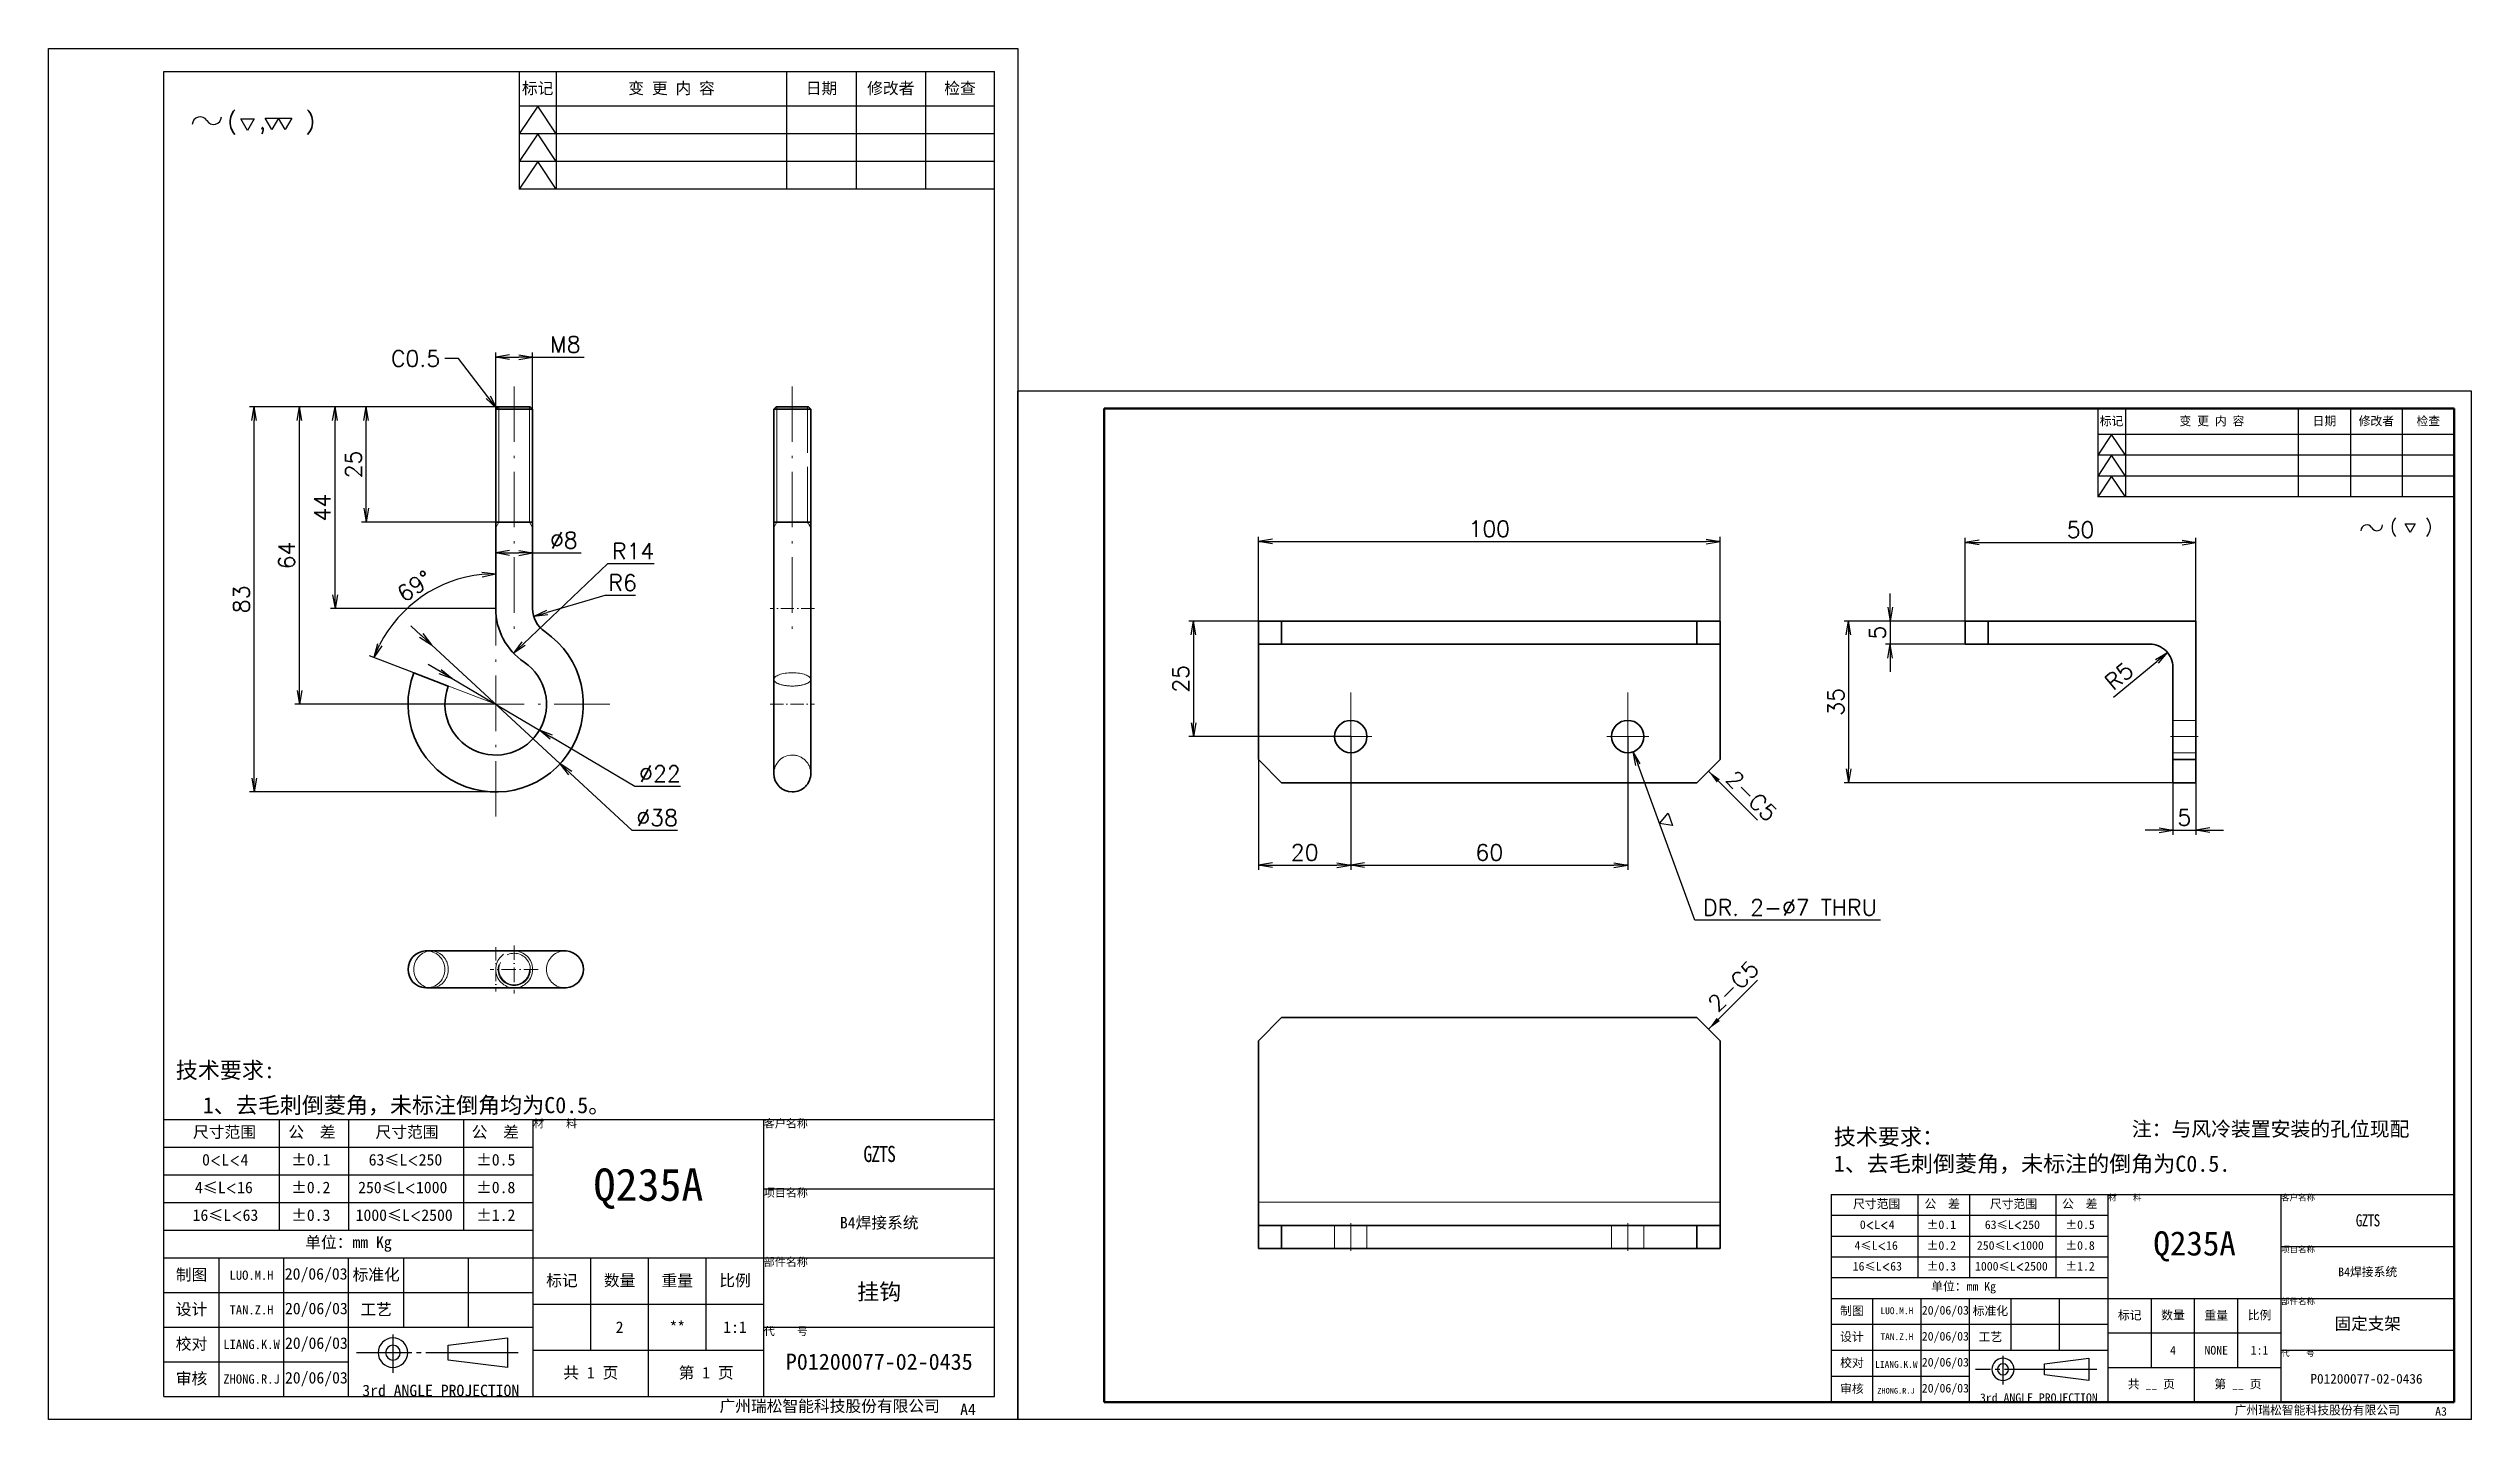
# Model space of a CAD drawing. Header units: millimetres. Extents: x -73083 to 81340, y -6859 to 6812.
# Drawn here: x 80390 to 80915, y -6859 to -6562 of the extents above; entities that cross this region are included whole.
import ezdxf

# ---------------------------------------------------------------- set-up
doc = ezdxf.new("R2010")
doc.units = ezdxf.units.MM
for name, pattern in [('AM_ISO02W050', [7.5, 6, -1.5]), ('AM_ISO08W050', [18, 12, -1.5, 3, -1.5]), ('CENTER-HOKUTO', [23, 20, -1, 1, -1]), ('DASHDOT', [18.5, 12, -3, 0.5, -3]), ('DASHED', [15, 12, -3]), ('DASHSPACE', [30, 12, -18]), ('PHANTOM2', [31.75, 15.875, -3.175, 3.175, -3.175, 3.175, -3.175])]:
    doc.linetypes.add(name, pattern=pattern)
for name, color, linetype in [('A4', 7, 'Continuous'), ('title_frame', 7, 'Continuous'), ('word_dim', 253, 'Continuous')]:
    doc.layers.add(name, color=color, linetype=linetype)
for name, color, linetype, lineweight in [('AM_7', 2, 'AM_ISO08W050', 25), ('AM_HID', 1, 'AM_ISO02W050', 25), ('AM_VIS', 7, 'Continuous', 50), ('SOLID LINE', 7, 'Continuous', 30)]:
    doc.layers.add(name, color=color, linetype=linetype, lineweight=lineweight)
doc.styles.get("Standard").update_dxf_attribs({"font": 'romans.shx', "bigfont": 'bigfont.shx'})
doc.dimstyles.new('RS-1-1', dxfattribs={"dimtxt": 3.5, "dimasz": 3, "dimexe": 1, "dimexo": 0, "dimgap": 1, "dimtad": 3, "dimdec": 4, "dimdsep": 46, "dimtxsty": 'Standard', "dimblk1": 'OPEN', "dimblk2": 'OPEN', "dimsah": 1, "dimcen": 0, "dimclrd": 256, "dimclre": 256, "dimclrt": 3, "dimadec": 0, "dimazin": 0, "dimtfac": 1, "dimtdec": 4, "dimtmove": 0, "dimatfit": 3, "dimfxl": 0, "dimtolj": 1, "dimtzin": 0, "dimarcsym": 0})
doc.dimstyles.new('STANDARD1-1', dxfattribs={"dimtxt": 3.5, "dimasz": 3, "dimexe": 1, "dimexo": 0, "dimgap": 1, "dimtad": 3, "dimdsep": 46, "dimtxsty": 'Standard', "dimblk1": 'OPEN', "dimblk2": 'OPEN', "dimsah": 1, "dimcen": 0, "dimclrd": 256, "dimclre": 256, "dimclrt": 3, "dimazin": 2, "dimtfac": 1, "dimtmove": 0, "dimatfit": 3, "dimldrblk": 'OPEN', "dimfxl": 0, "dimtolj": 1, "dimlwd": -1, "dimlwe": -1, "dimarcsym": 0})
doc.dimstyles.new('STANDARD1-1$3', dxfattribs={"dimtxt": 3.5, "dimasz": 3, "dimexe": 1, "dimexo": 0, "dimgap": 1, "dimtad": 3, "dimtoh": 1, "dimdsep": 46, "dimtxsty": 'Standard', "dimblk1": 'OPEN', "dimblk2": 'OPEN', "dimsah": 1, "dimcen": 0, "dimclrd": 256, "dimclre": 256, "dimclrt": 3, "dimazin": 2, "dimtfac": 1, "dimtmove": 0, "dimatfit": 3, "dimldrblk": 'OPEN', "dimfxl": 0, "dimtolj": 1, "dimlwd": 25, "dimlwe": 25, "dimarcsym": 0})
doc.dimstyles.new('STANDARD1-1$4', dxfattribs={"dimtxt": 3.5, "dimasz": 3, "dimexe": 1, "dimexo": 0, "dimgap": 1, "dimtad": 3, "dimtoh": 1, "dimdsep": 46, "dimtxsty": 'Standard', "dimblk1": 'OPEN', "dimblk2": 'OPEN', "dimsah": 1, "dimcen": 0, "dimclrd": 256, "dimclre": 256, "dimclrt": 3, "dimazin": 2, "dimtfac": 1, "dimtmove": 0, "dimatfit": 3, "dimldrblk": 'OPEN', "dimfxl": 0, "dimtolj": 1, "dimlwd": 25, "dimlwe": 25, "dimarcsym": 0})

msp = doc.modelspace()

# ---------------------------------------------------------------- texts
at = {"layer": 'SOLID LINE', "ltscale": 0.5}
for s, insert, char_height, width, attachment_point in [('\\pt15;{\\fSimHei|b0|i0|c134|p2;\\C3;标记}', (80495.86435, -6570.84132), 2.5, 8, 5), ('\\pt15;{\\fSimHei|b0|i0|c134|p2;\\C3;变 更 内 容}', (80524.86435, -6570.84132), 2.5, 50, 5), ('\\pt15;{\\fSimHei|b0|i0|c134|p2;\\C3;日期}', (80557.36435, -6570.84132), 2.5, 15, 5), ('\\pt15;{\\fSimHei|b0|i0|c134|p2;\\C3;修改者}', (80572.36435, -6570.84132), 2.5, 15, 5), ('\\pt15;{\\fSimHei|b0|i0|c134|p2;\\C3;检查}', (80587.36435, -6570.84132), 2.5, 15, 5), ('\\pt11.25;{\\fSimHei|b0|i0|c134|p2;\\C3;标记}', (80836.86435, -6642.90382), 1.875, 6, 5), ('\\pt11.25;{\\fSimHei|b0|i0|c134|p2;\\C3;变 更 内 容}', (80858.61435, -6642.90382), 1.875, 37.5, 5), ('\\pt11.25;{\\fSimHei|b0|i0|c134|p2;\\C3;日期}', (80882.98935, -6642.90382), 1.875, 11.25, 5), ('\\pt11.25;{\\fSimHei|b0|i0|c134|p2;\\C3;修改者}', (80894.23935, -6642.90382), 1.875, 11.25, 5), ('\\pt11.25;{\\fSimHei|b0|i0|c134|p2;\\C3;检查}', (80905.48935, -6642.90382), 1.875, 11.25, 5), ('\\pt21;{\\fSimHei|b0|i0|c134|p2;\\C3;技术要求:}', (80417.44583, -6781.66004), 3.5, 30.060526, 1), ('\\pt21;{\\fSimHei|b0|i0|c134|p2;\\C3;\\P1、去毛刺倒菱角，未标注倒角均为C0.5。}', (80423.29515, -6783.40125), 3.5, 111.5909352, 1), ('\\pt15;{\\fSimHei|b0|i0|c134|p2;\\C3;尺寸范围}', (80421.18431, -6795.56238), 2.5, 45.3015188, 1), ('\\pt15;{\\fSimHei|b0|i0|c134|p2;\\C3;公  差}', (80441.83805, -6795.56238), 2.5, 45.3015188, 1), ('\\pt15;{\\fSimHei|b0|i0|c134|p2;\\C3;尺寸范围}', (80460.73176, -6795.56238), 2.5, 45.3015188, 1), ('\\pt15;{\\fSimHei|b0|i0|c134|p2;\\C3;公  差}', (80481.57041, -6795.56238), 2.5, 45.3015188, 1), ('{\\fSimHei|b0|i0|c134|p2;\\C3;材    料}', (80494.86435, -6794.09132), 1.75, 50, 1), ('\\pt10.5;{\\fSimHei|b0|i0|c134|p2;\\C3;客户名称}', (80544.86435, -6794.09132), 1.75, 50, 1), ('\\pt21;{\\fSimHei|b0|i0|c134|p2;\\C3;技术要求：\\P1、去毛刺倒菱角，未标注的倒角为C0.5.}', (80776.69427, -6796.0831), 3.5, 103.9326425, 1), ('{\\fSimHei|b0|i0|c134|p2;\\C3;注：与风冷装置安装的孔位现配}', (80871.33401, -6796.3221), 3.15, 71.7036417, 5), ('\\pt15;{\\fSimHei|b0|i0|c134|p2;\\C3;0\\Fromans,bigfont|c134;\\H0.9583x;<\\fSimHei|b0|i0|c134|p2;\\H1.044x;L\\Fromans,bigfont|c134;\\H0.9583x;<\\fSimHei|b0|i0|c134|p2;\\H1.044x;4}', (80423.14488, -6801.56238), 2.5, 45.3015188, 1), ('\\pt15;{\\fSimHei|b0|i0|c134|p2;\\C3;%%P0.1}', (80442.44669, -6801.56238), 2.5, 45.3015188, 1), ('\\pt15;{\\fSimHei|b0|i0|c134|p2;\\C3;63\\H0.9583x;≤\\H1.044x;L\\Fromans,bigfont|c134;\\H0.9579x;<\\fSimHei|b0|i0|c134|p2;\\H1.044x;250}', (80459.24803, -6801.56238), 2.5, 45.3015188, 1), ('\\pt15;{\\fSimHei|b0|i0|c134|p2;\\C3;%%P0.5}', (80482.51701, -6801.56238), 2.5, 45.3015188, 1), ('{\\fSimHei|b0|i0|c134|p2;\\W0.8;\\T0.9;\\C3;GZTS}', (80569.86435, -6801.59132), 3.5, 50, 5), ('\\pt15;{\\fSimHei|b0|i0|c134|p2;\\C3;4\\H0.9583x;≤\\H1.043x;L\\Fromans,bigfont|c134;\\H0.9588x;<\\fSimHei|b0|i0|c134|p2;\\H1.043x;16}', (80421.61086, -6807.56238), 2.5, 45.3015188, 1), ('\\pt15;{\\fSimHei|b0|i0|c134|p2;\\C3;%%P0.2}', (80442.44669, -6807.56238), 2.5, 45.3015188, 1), ('\\pt15;{\\fSimHei|b0|i0|c134|p2;\\C3;250\\H0.9583x;≤\\H1.044x;L\\Fromans,bigfont|c134;\\H0.9579x;<\\fSimHei|b0|i0|c134|p2;\\H1.044x;1000}', (80456.96539, -6807.56238), 2.5, 45.3015188, 1), ('\\pt15;{\\fSimHei|b0|i0|c134|p2;\\C3;%%P0.8}', (80482.51701, -6807.56238), 2.5, 45.3015188, 1), ('\\pt42;{\\fSimHei|b0|i0|c134|p2;\\C3;Q235A}', (80519.86435, -6809.09132), 7, 50, 5), ('\\pt10.5;{\\fSimHei|b0|i0|c134|p2;\\C3;项目名称}', (80544.86435, -6809.09132), 1.75, 50, 1), ('\\pt15;{\\fSimHei|b0|i0|c134|p2;\\C3;16\\H0.9583x;≤\\H1.044x;L\\Fromans,bigfont|c134;\\H0.9579x;<\\fSimHei|b0|i0|c134|p2;\\H1.044x;63}', (80421.09581, -6813.56238), 2.5, 45.3015188, 1), ('\\pt15;{\\fSimHei|b0|i0|c134|p2;\\C3;%%P0.3}', (80442.44669, -6813.56238), 2.5, 45.3015188, 1), ('\\pt15;{\\fSimHei|b0|i0|c134|p2;\\C3;%%P1.2}', (80482.51701, -6813.56238), 2.5, 45.3015188, 1), ('\\pt11.25;{\\fSimHei|b0|i0|c134|p2;\\C3;尺寸范围}', (80780.85432, -6811.44462), 1.875, 33.9761391, 1), ('\\pt11.25;{\\fSimHei|b0|i0|c134|p2;\\C3;公  差}', (80796.34463, -6811.44462), 1.875, 33.9761391, 1), ('\\pt11.25;{\\fSimHei|b0|i0|c134|p2;\\C3;尺寸范围}', (80810.51491, -6811.44462), 1.875, 33.9761391, 1), ('\\pt11.25;{\\fSimHei|b0|i0|c134|p2;\\C3;公  差}', (80826.14389, -6811.44462), 1.875, 33.9761391, 1), ('{\\fSimHei|b0|i0|c134|p2;\\C3;材    料}', (80836.11435, -6810.34132), 1.3125, 37.5, 1), ('\\pt7.875;{\\fSimHei|b0|i0|c134|p2;\\C3;客户名称}', (80873.61435, -6810.34132), 1.3125, 37.5, 1), ('\\pt15;{\\fSimHei|b0|i0|c134|p2;\\C3;单位：mm Kg}', (80454.86435, -6821.09132), 2.5, 80, 5), ('{\\fSimHei|b0|i0|c134|p2;\\C3;B4焊接系统}', (80569.86435, -6816.59132), 2.5, 50, 5), ('\\pt11.25;{\\fSimHei|b0|i0|c134|p2;\\C3;0\\Fromans,bigfont|c134;\\H0.9583x;<\\fSimHei|b0|i0|c134|p2;\\H1.044x;L\\Fromans,bigfont|c134;\\H0.9583x;<\\fSimHei|b0|i0|c134|p2;\\H1.044x;4}', (80782.32475, -6815.94462), 1.875, 33.9761391, 1), ('\\pt11.25;{\\fSimHei|b0|i0|c134|p2;\\C3;%%P0.1}', (80796.8011, -6815.94462), 1.875, 33.9761391, 1), ('\\pt11.25;{\\fSimHei|b0|i0|c134|p2;\\C3;63\\H0.9583x;≤\\H1.044x;L\\Fromans,bigfont|c134;\\H0.9579x;<\\fSimHei|b0|i0|c134|p2;\\H1.044x;250}', (80809.40211, -6815.94462), 1.875, 33.9761391, 1), ('\\pt11.25;{\\fSimHei|b0|i0|c134|p2;\\C3;%%P0.5}', (80826.85385, -6815.94462), 1.875, 33.9761391, 1), ('\\pt31.5;{\\fSimHei|b0|i0|c134|p2;\\C3;Q235A}', (80854.86435, -6821.59132), 5.25, 37.5, 5), ('{\\fSimHei|b0|i0|c134|p2;\\W0.8;\\T0.9;\\C3;GZTS}', (80892.36435, -6815.96632), 2.625, 37.5, 5), ('\\pt10.5;{\\fSimHei|b0|i0|c134|p2;\\C3;部件名称}', (80544.86435, -6824.09132), 1.75, 50, 1), ('\\pt11.25;{\\fSimHei|b0|i0|c134|p2;\\C3;16\\H0.9583x;≤\\H1.044x;L\\Fromans,bigfont|c134;\\H0.9579x;<\\fSimHei|b0|i0|c134|p2;\\H1.044x;63}', (80780.78795, -6824.94462), 1.875, 33.9761391, 1), ('\\pt11.25;{\\fSimHei|b0|i0|c134|p2;\\C3;4\\H0.9583x;≤\\H1.043x;L\\Fromans,bigfont|c134;\\H0.9588x;<\\fSimHei|b0|i0|c134|p2;\\H1.043x;16}', (80781.17423, -6820.44462), 1.875, 33.9761391, 1), ('\\pt11.25;{\\fSimHei|b0|i0|c134|p2;\\C3;%%P0.2}', (80796.8011, -6820.44462), 1.875, 33.9761391, 1), ('\\pt11.25;{\\fSimHei|b0|i0|c134|p2;\\C3;%%P0.3}', (80796.8011, -6824.94462), 1.875, 33.9761391, 1), ('\\pt11.25;{\\fSimHei|b0|i0|c134|p2;\\C3;250\\H0.9583x;≤\\H1.044x;L\\Fromans,bigfont|c134;\\H0.9579x;<\\fSimHei|b0|i0|c134|p2;\\H1.044x;1000}', (80807.69013, -6820.44462), 1.875, 33.9761391, 1), ('\\pt11.25;{\\fSimHei|b0|i0|c134|p2;\\C3;%%P0.8}', (80826.85385, -6820.44462), 1.875, 33.9761391, 1), ('\\pt11.25;{\\fSimHei|b0|i0|c134|p2;\\C3;%%P1.2}', (80826.85385, -6824.94462), 1.875, 33.9761391, 1), ('\\pt7.875;{\\fSimHei|b0|i0|c134|p2;\\C3;项目名称}', (80873.61435, -6821.59132), 1.3125, 37.5, 1), ('\\pt15;{\\fSimHei|b0|i0|c134|p2;\\C3;制图}', (80420.86435, -6827.84132), 2.5, 12, 5), ('\\pt288;{\\fSimHei|b0|i0|c134|p2;\\H0.8x;\\C3;LUO.M.H}', (80433.86435, -6827.84132), 2.5, 14, 5), ('\\pt60;{\\fSimHei|b0|i0|c134|p2;\\C3;20/06/03}', (80447.86435, -6827.84132), 2.5, 14, 5), ('\\pt15;{\\fSimHei|b0|i0|c134|p2;\\C3;标准化}', (80460.86435, -6827.84132), 2.5, 12, 5), ('\\pt15;{\\fSimHei|b0|i0|c134|p2;\\C3;标记}', (80501.11435, -6829.09132), 2.5, 12.5, 5), ('\\pt15;{\\fSimHei|b0|i0|c134|p2;\\C3;数量}', (80513.61435, -6829.09132), 2.5, 12.5, 5), ('\\pt15;{\\fSimHei|b0|i0|c134|p2;\\C3;重量}', (80526.11435, -6829.09132), 2.5, 12.5, 5), ('\\pt15;{\\fSimHei|b0|i0|c134|p2;\\C3;比例}', (80538.61435, -6829.09132), 2.5, 12.5, 5), ('{\\fSimHei|b0|i0|c134|p2;\\C3;挂钩}', (80569.86435, -6831.59132), 3.5, 50, 5), ('\\pt11.25;{\\fSimHei|b0|i0|c134|p2;\\C3;单位：mm Kg}', (80797.78769, -6829.3027), 1.875, 33.9761391, 1), ('{\\fSimHei|b0|i0|c134|p2;\\C3;B4焊接系统}', (80892.36435, -6827.21632), 1.875, 37.5, 5), ('\\pt15;{\\fSimHei|b0|i0|c134|p2;\\C3;设计}', (80420.86435, -6835.34132), 2.5, 12, 5), ('\\pt288;{\\fSimHei|b0|i0|c134|p2;\\H0.8x;\\C3;TAN.Z.H}', (80433.86435, -6835.34132), 2.5, 14, 5), ('\\pt60;{\\fSimHei|b0|i0|c134|p2;\\C3;20/06/03}', (80447.91498, -6835.34132), 2.5, 13.8987286, 5), ('\\pt15;{\\fSimHei|b0|i0|c134|p2;\\C3;工艺}', (80460.86435, -6835.34132), 2.5, 12, 5), ('\\pt11.25;{\\fSimHei|b0|i0|c134|p2;\\C3;制图}', (80780.61435, -6835.65382), 1.875, 9, 5), ('\\pt216;{\\fSimHei|b0|i0|c134|p2;\\H0.8x;\\C3;LUO.M.H}', (80790.35843, -6835.52935), 1.875, 10.5, 5), ('\\pt45;{\\fSimHei|b0|i0|c134|p2;\\C3;20/06/03}', (80800.86435, -6835.65382), 1.875, 10.5, 5), ('\\pt11.25;{\\fSimHei|b0|i0|c134|p2;\\C3;标准化}', (80810.61435, -6835.65382), 1.875, 9, 5), ('\\pt11.25;{\\fSimHei|b0|i0|c134|p2;\\C3;标记}', (80840.80185, -6836.59132), 1.875, 9.375, 5), ('\\pt11.25;{\\fSimHei|b0|i0|c134|p2;\\C3;数量}', (80850.17685, -6836.59132), 1.875, 9.375, 5), ('\\pt11.25;{\\fSimHei|b0|i0|c134|p2;\\C3;重量}', (80859.55185, -6836.59132), 1.875, 9.375, 5), ('\\pt11.25;{\\fSimHei|b0|i0|c134|p2;\\C3;比例}', (80868.92685, -6836.59132), 1.875, 9.375, 5), ('\\pt7.875;{\\fSimHei|b0|i0|c134|p2;\\C3;部件名称}', (80873.61435, -6832.84132), 1.3125, 37.5, 1), ('\\pt15;{\\fSimHei|b0|i0|c134|p2;\\C3;2}', (80513.61435, -6839.09132), 2.5, 12.5, 5), ('\\pt15;{\\fSimHei|b0|i0|c134|p2;\\C3;**}', (80526.11435, -6839.09132), 2.5, 12.5, 5), ('\\pt15;{\\fSimHei|b0|i0|c134|p2;\\C3;1:1}', (80538.61435, -6839.09132), 2.5, 12.5, 5), ('\\pt10.5;{\\fSimHei|b0|i0|c134|p2;\\C3;代    号}', (80544.86435, -6839.09132), 1.75, 50, 1), ('\\pt11.25;{\\fSimHei|b0|i0|c134|p2;\\C3;设计}', (80780.61435, -6841.27882), 1.875, 9, 5), ('\\pt216;{\\fSimHei|b0|i0|c134|p2;\\H0.8x;\\C3;TAN.Z.H}', (80790.35843, -6841.15435), 1.875, 10.5, 5), ('\\pt45;{\\fSimHei|b0|i0|c134|p2;\\C3;20/06/03}', (80800.86435, -6841.27882), 1.875, 10.5, 5), ('\\pt11.25;{\\fSimHei|b0|i0|c134|p2;\\C3;工艺}', (80810.61435, -6841.27882), 1.875, 9, 5), ('{\\fSimHei|b0|i0|c134|p2;\\C3;固定支架}', (80892.36435, -6838.46632), 2.625, 37.5, 5), ('\\pt15;{\\fSimHei|b0|i0|c134|p2;\\C3;校对}', (80420.86435, -6842.84132), 2.5, 12, 5), ('\\pt288;{\\fSimHei|b0|i0|c134|p2;\\H0.8x;\\C3;LIANG.K.W}', (80433.86435, -6842.84132), 2.5, 14, 5), ('\\pt60;{\\fSimHei|b0|i0|c134|p2;\\C3;20/06/03}', (80447.91498, -6842.84132), 2.5, 13.8987286, 5), ('{\\fSimHei|b0|i0|c134|p2;\\C3;P01200077-02-0435}', (80569.86435, -6846.59132), 3.5, 50, 5), ('\\pt11.25;{\\fSimHei|b0|i0|c134|p2;\\C3;校对}', (80780.61435, -6846.90382), 1.875, 9, 5), ('\\pt45;{\\fSimHei|b0|i0|c134|p2;\\C3;20/06/03}', (80800.86435, -6846.90382), 1.875, 10.5, 5), ('\\pt11.25;{\\fSimHei|b0|i0|c134|p2;\\C3;4}', (80850.17685, -6844.09132), 1.875, 9.375, 5), ('\\pt11.25;{\\fSimHei|b0|i0|c134|p2;\\C3;NONE}', (80859.55185, -6844.09132), 1.875, 9.375, 5), ('\\pt11.25;{\\fSimHei|b0|i0|c134|p2;\\C3;1:1}', (80868.92685, -6844.09132), 1.875, 9.375, 5), ('\\pt7.875;{\\fSimHei|b0|i0|c134|p2;\\C3;代    号}', (80873.61435, -6844.09132), 1.3125, 37.5, 1), ('\\pt15;{\\fSimHei|b0|i0|c134|p2;\\C3;审核}', (80420.86435, -6850.34132), 2.5, 12, 5), ('\\pt288;{\\fSimHei|b0|i0|c134|p2;\\H0.8x;\\C3;ZHONG.R.J}', (80433.86435, -6850.34132), 2.5, 14, 5), ('\\pt60;{\\fSimHei|b0|i0|c134|p2;\\C3;20/06/03}', (80447.91498, -6850.34132), 2.5, 13.8987286, 5), ('\\pt15;{\\fSimHei|b0|i0|c134|p2;\\C3;共 1 页}', (80507.36435, -6849.09132), 2.5, 25, 5), ('\\pt15;{\\fSimHei|b0|i0|c134|p2;\\C3;第 1 页}', (80532.36435, -6849.09132), 2.5, 25, 5), ('\\pt11.25;{\\fSimHei|b0|i0|c134|p2;\\C3;审核}', (80780.61435, -6852.52882), 1.875, 9, 5), ('{\\fSimHei|b0|i0|c134|p2;\\C3;LIANG.K.W}', (80790.24813, -6847.16131), 1.5, 8.4, 5), ('\\pt45;{\\fSimHei|b0|i0|c134|p2;\\C3;20/06/03}', (80800.86435, -6852.52882), 1.875, 10.5, 5), ('\\pt11.25;{\\fSimHei|b0|i0|c134|p2;\\C3;共 __ 页}', (80845.48935, -6851.59132), 1.875, 18.75, 5), ('\\pt11.25;{\\fSimHei|b0|i0|c134|p2;\\C3;第 __ 页}', (80864.23935, -6851.59132), 1.875, 18.75, 5), ('{\\fSimHei|b0|i0|c134|p2;\\C3;P01200077-02-0436}', (80892.10215, -6850.28406), 2.1, 30, 5), ('{\\fSimHei|b0|i0|c134|p2;\\C3;3rd ANGLE PROJECTION}', (80474.86435, -6854.09132), 2.5, 40, 8), ('\\pt172.8;{\\fSimHei|b0|i0|c134|p2;\\H0.8x;\\C3;ZHONG.R.J}', (80790.16244, -6852.87243), 1.5, 8.4, 5), ('{\\fSimHei|b0|i0|c134|p2;\\C3;3rd ANGLE PROJECTION}', (80821.11435, -6855.34132), 1.875, 30, 8), ('\\pt11.25;{\\fSimHei|b0|i0|c134|p2;\\C3;广州瑞松智能科技股份有限公司}', (80863.5373, -6856.11793), 1.875, 58.9213561, 1), ('\\pt11.25;{\\fSimHei|b0|i0|c134|p2;\\C3;A3}', (80906.981, -6856.38938), 1.875, 58.9213561, 1)]:
    msp.add_mtext(s, dxfattribs=dict(at, insert=insert, char_height=char_height, width=width, attachment_point=attachment_point))
at = {"layer": 'SOLID LINE', "ltscale": 0.5, "attachment_point": 1, "line_spacing_factor": 0.72}
for s, insert, char_height, width in [('\\pt15;{\\fSimHei|b0|i0|c134|p2;\\C3;1000\\H0.9583x;≤\\H1.044x;L\\Fromans,bigfont|c134;\\H0.9579x;<\\fSimHei|b0|i0|c134|p2;\\H1.044x;2500}', (80456.41669, -6813.56238), 2.5, 45.3015188), ('\\pt11.25;{\\fSimHei|b0|i0|c134|p2;\\C3;1000\\H0.9583x;≤\\H1.044x;L\\Fromans,bigfont|c134;\\H0.9579x;<\\fSimHei|b0|i0|c134|p2;\\H1.044x;2500}', (80807.2786, -6824.94462), 1.875, 33.9761391)]:
    msp.add_mtext(s, dxfattribs=dict(at, insert=insert, char_height=char_height, width=width))
at = {"layer": 'word_dim', "color": 3, "linetype": 'Continuous', "ltscale": 12}
for rotation, p in [(315, (80753.04083, -6720.63675)), (44.8924643, (80751.5474, -6771.04105))]:
    msp.add_text('2-C5', height=3.5, rotation=rotation, dxfattribs=at).set_placement(p)
at = {"layer": 'word_dim', "color": 3, "linetype": 'Continuous', "ltscale": 5, "insert": (80474.72027, -6631.0088), "char_height": 3.5, "attachment_point": 9}
msp.add_mtext('\\A1;C0.5', dxfattribs=at)
at = {"layer": 'word_dim', "linetype": 'Continuous', "char_height": 2.5, "width": 66.8459239, "attachment_point": 1}
for s, insert in [('\\pt15;{\\fSimHei|b0|i0|c134|p2;\\C3;广州瑞松智能科技股份有限公司}', (80535.25878, -6854.92497)), ('\\pt21;{\\fSimHei|b0|i0|c134|p2;\\C3;A4}', (80587.39142, -6855.63426))]:
    msp.add_mtext(s, dxfattribs=dict(at, insert=insert))

# ---------------------------------------------------------------- blocks, each defined once
blk = doc.blocks.new('_Open')
at = {"color": 0, "lineweight": -2}
for p, q in [((-1, 0.17), (0, 0)), ((-1, -0.17), (0, 0)), ((0, 0), (-1, 0))]:
    blk.add_line(p, q, dxfattribs=at)
blk = doc.blocks.new('*D1919')
at = {"layer": 'DEFPOINTS', "color": 0, "linetype": 'Continuous', "ltscale": 5}
for p in [(80434.43, -6639.7), (80490.77, -6639.7), (80486.77, -6723.15)]:
    blk.add_point(p, dxfattribs=at)
at = {"layer": 'word_dim', "ltscale": 5}
for p, q in [((80490.77, -6639.7), (80433.43, -6639.7)), ((80434.43, -6720.15), (80434.43, -6642.7)), ((80486.77, -6723.15), (80433.43, -6723.15))]:
    blk.add_line(p, q, dxfattribs=at)
at = {"layer": 'word_dim', "linetype": 'Continuous', "ltscale": 5, "xscale": 3, "yscale": 3, "zscale": 3}
for p, rotation in [((80434.43, -6639.7), 90), ((80434.43, -6723.15), 270)]:
    blk.add_blockref('_Open', p, dxfattribs=dict(at, rotation=rotation))
at = {"layer": 'word_dim', "color": 3, "linetype": 'Continuous', "ltscale": 5, "insert": (80431.68, -6681.42), "char_height": 3.5, "attachment_point": 5, "rotation": 90}
blk.add_mtext('\\A1;83', dxfattribs=at)
blk = doc.blocks.new('*D1920')
at = {"layer": 'DEFPOINTS', "color": 0, "linetype": 'Continuous', "ltscale": 5}
for p in [(80444.23, -6639.7), (80487.45, -6639.7), (80486.77, -6704.15)]:
    blk.add_point(p, dxfattribs=at)
at = {"layer": 'word_dim', "ltscale": 5}
for p, q in [((80487.45, -6639.7), (80443.23, -6639.7)), ((80444.23, -6701.15), (80444.23, -6642.7)), ((80486.77, -6704.15), (80443.23, -6704.15))]:
    blk.add_line(p, q, dxfattribs=at)
at = {"layer": 'word_dim', "linetype": 'Continuous', "ltscale": 5, "xscale": 3, "yscale": 3, "zscale": 3}
for p, rotation in [((80444.23, -6639.7), 90), ((80444.23, -6704.15), 270)]:
    blk.add_blockref('_Open', p, dxfattribs=dict(at, rotation=rotation))
at = {"layer": 'word_dim', "color": 3, "linetype": 'Continuous', "ltscale": 5, "insert": (80441.48, -6671.92), "char_height": 3.5, "attachment_point": 5, "rotation": 90}
blk.add_mtext('\\A1;64', dxfattribs=at)
blk = doc.blocks.new('*D1921')
at = {"layer": 'DEFPOINTS', "color": 0, "linetype": 'Continuous', "ltscale": 5}
for p in [(80451.95, -6639.7), (80490.77, -6639.7), (80486.77, -6683.44)]:
    blk.add_point(p, dxfattribs=at)
at = {"layer": 'word_dim', "ltscale": 5}
for p, q in [((80490.77, -6639.7), (80450.95, -6639.7)), ((80451.95, -6680.44), (80451.95, -6642.7)), ((80486.77, -6683.44), (80450.95, -6683.44))]:
    blk.add_line(p, q, dxfattribs=at)
at = {"layer": 'word_dim', "linetype": 'Continuous', "ltscale": 5, "xscale": 3, "yscale": 3, "zscale": 3}
for p, rotation in [((80451.95, -6639.7), 90), ((80451.95, -6683.44), 270)]:
    blk.add_blockref('_Open', p, dxfattribs=dict(at, rotation=rotation))
at = {"layer": 'word_dim', "color": 3, "linetype": 'Continuous', "ltscale": 5, "insert": (80449.2, -6661.57), "char_height": 3.5, "attachment_point": 5, "rotation": 90}
blk.add_mtext('\\A1;44', dxfattribs=at)
blk = doc.blocks.new('*D1922')
at = {"layer": 'DEFPOINTS', "color": 0, "linetype": 'Continuous', "ltscale": 5}
for p in [(80494.77, -6628.95), (80486.77, -6641.93), (80494.77, -6643.54)]:
    blk.add_point(p, dxfattribs=at)
at = {"layer": 'word_dim', "ltscale": 5}
for p, q in [((80486.77, -6641.93), (80486.77, -6627.95)), ((80489.77, -6628.95), (80491.77, -6628.95)), ((80494.77, -6643.54), (80494.77, -6627.95)), ((80494.77, -6628.95), (80505.94, -6628.95))]:
    blk.add_line(p, q, dxfattribs=at)
at = {"layer": 'word_dim', "linetype": 'Continuous', "ltscale": 5, "xscale": 3, "yscale": 3, "zscale": 3, "rotation": 180}
blk.add_blockref('_Open', (80486.77, -6628.95), dxfattribs=at)
at = {"layer": 'word_dim', "linetype": 'Continuous', "ltscale": 5, "xscale": 3, "yscale": 3, "zscale": 3}
blk.add_blockref('_Open', (80494.77, -6628.95), dxfattribs=at)
at = {"layer": 'word_dim', "color": 3, "linetype": 'Continuous', "ltscale": 5, "insert": (80501.85, -6626.2), "char_height": 3.5, "attachment_point": 5}
blk.add_mtext('\\A1;M8', dxfattribs=at)
blk = doc.blocks.new('*D1923')
at = {"layer": 'DEFPOINTS', "color": 0, "linetype": 'Continuous', "ltscale": 5}
for p in [(80494.77, -6671.38), (80486.77, -6675.77), (80494.77, -6675.77)]:
    blk.add_point(p, dxfattribs=at)
at = {"layer": 'word_dim', "ltscale": 5}
for p, q in [((80486.77, -6675.77), (80486.77, -6670.38)), ((80489.77, -6671.38), (80491.77, -6671.38)), ((80494.77, -6675.77), (80494.77, -6670.38)), ((80494.77, -6671.38), (80505.27, -6671.38))]:
    blk.add_line(p, q, dxfattribs=at)
at = {"layer": 'word_dim', "linetype": 'Continuous', "ltscale": 5, "xscale": 3, "yscale": 3, "zscale": 3, "rotation": 180}
blk.add_blockref('_Open', (80486.77, -6671.38), dxfattribs=at)
at = {"layer": 'word_dim', "linetype": 'Continuous', "ltscale": 5, "xscale": 3, "yscale": 3, "zscale": 3}
blk.add_blockref('_Open', (80494.77, -6671.38), dxfattribs=at)
at = {"layer": 'word_dim', "color": 3, "linetype": 'Continuous', "ltscale": 5, "insert": (80501.52, -6668.63), "char_height": 3.5, "attachment_point": 5}
blk.add_mtext('\\A1;%%c8', dxfattribs=at)
blk = doc.blocks.new('*D1924')
at = {"layer": 'DEFPOINTS', "color": 0, "linetype": 'Continuous', "ltscale": 5}
for p in [(80475.73, -6678.12), (80486.77, -6679.45), (80469.04, -6697.33), (80486.77, -6704.15), (80486.77, -6728.85)]:
    blk.add_point(p, dxfattribs=at)
at = {"layer": 'word_dim', "ltscale": 5}
for p, q in [((80486.77, -6679.45), (80486.77, -6674.87)), ((80469.04, -6697.33), (80459.44, -6693.64))]:
    blk.add_line(p, q, dxfattribs=at)
blk.add_arc((80486.77, -6704.15), 28.28, 96.0805, 152.88, dxfattribs=at)
at = {"layer": 'word_dim', "linetype": 'Continuous', "ltscale": 5, "xscale": 3, "yscale": 3, "zscale": 3}
for p, rotation in [((80486.77, -6675.87), 3.040254924817862), ((80460.37, -6694), 245.920281251508)]:
    blk.add_blockref('_Open', p, dxfattribs=dict(at, rotation=rotation))
at = {"layer": 'word_dim', "color": 3, "linetype": 'Continuous', "ltscale": 5, "insert": (80469.2, -6678.57), "char_height": 3.5, "attachment_point": 5, "rotation": 34.4803}
blk.add_mtext('\\A1;69°', dxfattribs=at)
blk = doc.blocks.new('*D1925')
at = {"layer": 'DEFPOINTS', "color": 0, "linetype": 'Continuous', "ltscale": 5}
for p in [(80477.3, -6698.56), (80496.24, -6709.74)]:
    blk.add_point(p, dxfattribs=at)
at = {"layer": 'word_dim', "linetype": 'Continuous', "lineweight": 25, "ltscale": 5}
for p, q in [((80474.71, -6697.04), (80472.13, -6695.51)), ((80477.3, -6698.56), (80496.24, -6709.74)), ((80516.94, -6721.95), (80498.83, -6711.27)), ((80526.77, -6721.95), (80516.94, -6721.95))]:
    blk.add_line(p, q, dxfattribs=at)
at = {"layer": 'word_dim', "linetype": 'Continuous', "lineweight": 25, "ltscale": 5, "xscale": 3, "yscale": 3, "zscale": 3}
for p, rotation in [((80477.3, -6698.56), 329.4641916677978), ((80496.24, -6709.74), 149.4641916677977)]:
    blk.add_blockref('_Open', p, dxfattribs=dict(at, rotation=rotation))
at = {"layer": 'word_dim', "color": 3, "linetype": 'Continuous', "ltscale": 5, "insert": (80522.36, -6719.2), "char_height": 3.5, "attachment_point": 5}
blk.add_mtext('\\A1;∅22', dxfattribs=at)
blk = doc.blocks.new('*D1926')
at = {"layer": 'DEFPOINTS', "color": 0, "linetype": 'Continuous', "ltscale": 5}
for p in [(80472.82, -6691.25), (80500.72, -6717.05)]:
    blk.add_point(p, dxfattribs=at)
at = {"layer": 'word_dim', "linetype": 'Continuous', "lineweight": 25, "ltscale": 5}
for p, q in [((80470.62, -6689.22), (80468.41, -6687.18)), ((80472.82, -6691.25), (80500.72, -6717.05)), ((80516.32, -6731.48), (80502.92, -6719.09)), ((80526.16, -6731.48), (80516.32, -6731.48))]:
    blk.add_line(p, q, dxfattribs=at)
at = {"layer": 'word_dim', "linetype": 'Continuous', "lineweight": 25, "ltscale": 5, "xscale": 3, "yscale": 3, "zscale": 3}
for p, rotation in [((80472.82, -6691.25), 317.2467215169856), ((80500.72, -6717.05), 137.2467215169856)]:
    blk.add_blockref('_Open', p, dxfattribs=dict(at, rotation=rotation))
at = {"layer": 'word_dim', "color": 3, "linetype": 'Continuous', "ltscale": 5, "insert": (80521.74, -6728.73), "char_height": 3.5, "attachment_point": 5}
blk.add_mtext('\\A1;∅38', dxfattribs=at)
blk = doc.blocks.new('*D1927')
at = {"layer": 'DEFPOINTS', "color": 0, "linetype": 'Continuous', "ltscale": 5}
for p in [(80495.02, -6685.15), (80500.77, -6683.44)]:
    blk.add_point(p, dxfattribs=at)
at = {"layer": 'word_dim', "linetype": 'Continuous', "lineweight": 25, "ltscale": 5}
for p, q in [((80510.42, -6680.57), (80497.89, -6684.29)), ((80517.09, -6680.57), (80510.42, -6680.57))]:
    blk.add_line(p, q, dxfattribs=at)
at = {"layer": 'word_dim', "linetype": 'Continuous', "lineweight": 25, "ltscale": 5, "xscale": 3, "yscale": 3, "zscale": 3, "rotation": 196.5568577965724}
blk.add_blockref('_Open', (80495.02, -6685.15), dxfattribs=at)
at = {"layer": 'word_dim', "color": 3, "linetype": 'Continuous', "ltscale": 5, "insert": (80514.26, -6677.82), "char_height": 3.5, "attachment_point": 5}
blk.add_mtext('\\A1;R6', dxfattribs=at)
blk = doc.blocks.new('*D1928')
at = {"layer": 'DEFPOINTS', "color": 0, "linetype": 'Continuous', "ltscale": 5}
for p in [(80500.77, -6683.44), (80490.63, -6693.1)]:
    blk.add_point(p, dxfattribs=at)
at = {"layer": 'word_dim', "linetype": 'Continuous', "lineweight": 25, "ltscale": 5}
for p, q in [((80510.96, -6673.73), (80492.81, -6691.03)), ((80521.13, -6673.73), (80510.96, -6673.73))]:
    blk.add_line(p, q, dxfattribs=at)
at = {"layer": 'word_dim', "linetype": 'Continuous', "lineweight": 25, "ltscale": 5, "xscale": 3, "yscale": 3, "zscale": 3, "rotation": 223.6083999804688}
blk.add_blockref('_Open', (80490.63, -6693.1), dxfattribs=at)
at = {"layer": 'word_dim', "color": 3, "linetype": 'Continuous', "ltscale": 5, "insert": (80516.54, -6670.98), "char_height": 3.5, "attachment_point": 5}
blk.add_mtext('\\A1;R14', dxfattribs=at)
blk = doc.blocks.new('*D1929')
at = {"layer": 'DEFPOINTS', "color": 0, "linetype": 'Continuous', "ltscale": 5}
for p in [(80458.69, -6639.7), (80490.77, -6639.7), (80488.7, -6664.7)]:
    blk.add_point(p, dxfattribs=at)
at = {"layer": 'word_dim', "ltscale": 5}
for p, q in [((80490.77, -6639.7), (80457.69, -6639.7)), ((80458.69, -6661.7), (80458.69, -6642.7)), ((80488.7, -6664.7), (80457.69, -6664.7))]:
    blk.add_line(p, q, dxfattribs=at)
at = {"layer": 'word_dim', "linetype": 'Continuous', "ltscale": 5, "xscale": 3, "yscale": 3, "zscale": 3}
for p, rotation in [((80458.69, -6639.7), 90), ((80458.69, -6664.7), 270)]:
    blk.add_blockref('_Open', p, dxfattribs=dict(at, rotation=rotation))
at = {"layer": 'word_dim', "color": 3, "linetype": 'Continuous', "ltscale": 5, "insert": (80455.94, -6652.2), "char_height": 3.5, "attachment_point": 5, "rotation": 90}
blk.add_mtext('\\A1;25', dxfattribs=at)
blk = doc.blocks.new('shiage0')
at = {"layer": 'word_dim', "color": 3, "linetype": 'Continuous'}
for centre, start, end in [((1.69, 0), 30, 180), ((4.61, 1.69), 210, 0)]:
    blk.add_arc(centre, 1.69, start, end, dxfattribs=at)
blk = doc.blocks.new('11')
at = {"layer": 'title_frame', "color": 3, "linetype": 'Continuous'}
for points in [[(15.1, 3.38), (13.66, 5.88), (16.55, 5.88)], [(20.38, 3.57), (18.93, 6.07), (24.71, 6.07), (23.27, 3.57), (21.82, 6.07)]]:
    blk.add_lwpolyline(points, close=True, dxfattribs=at)
blk.add_blockref('shiage0', (3.13, 4.67), dxfattribs=at)
blk.add_text('(  ,   )', height=3.5, dxfattribs=at).set_placement((10.71, 3.7))
blk = doc.blocks.new('12')
at = {"layer": 'title_frame', "color": 3, "linetype": 'Continuous'}
blk.add_lwpolyline([(20.46, 3.03), (19.01, 5.53), (21.9, 5.53)], close=True, dxfattribs=at)
blk.add_blockref('shiage0', (6.23, 3.56), dxfattribs=at)
blk.add_text('(   )', height=3.5, dxfattribs=at).set_placement((14.64, 3.08))
blk = doc.blocks.new('*D1819')
at = {"layer": 'DEFPOINTS', "color": 0, "ltscale": 12}
for p in [(80752.04, -6668.91), (80652.04, -6686.14), (80752.04, -6686.14)]:
    blk.add_point(p, dxfattribs=at)
at = {"layer": 'word_dim', "lineweight": -2, "ltscale": 12}
for p, q in [((80652.04, -6686.14), (80652.04, -6667.91)), ((80655.04, -6668.91), (80749.04, -6668.91)), ((80752.04, -6686.14), (80752.04, -6667.91))]:
    blk.add_line(p, q, dxfattribs=at)
at = {"layer": 'word_dim', "lineweight": -2, "ltscale": 12, "xscale": 3, "yscale": 3, "zscale": 3, "rotation": 180}
blk.add_blockref('_Open', (80652.04, -6668.91), dxfattribs=at)
at = {"layer": 'word_dim', "lineweight": -2, "ltscale": 12, "xscale": 3, "yscale": 3, "zscale": 3}
blk.add_blockref('_Open', (80752.04, -6668.91), dxfattribs=at)
at = {"layer": 'word_dim', "color": 3, "ltscale": 12, "insert": (80702.04, -6666.16), "char_height": 3.5, "attachment_point": 5}
blk.add_mtext('\\A1;100', dxfattribs=at)
blk = doc.blocks.new('*D1820')
at = {"layer": 'DEFPOINTS', "color": 0, "ltscale": 12}
for p in [(80805.15, -6686.14), (80779.9, -6721.14), (80850.15, -6721.14)]:
    blk.add_point(p, dxfattribs=at)
at = {"layer": 'word_dim', "lineweight": -2, "ltscale": 12}
for p, q in [((80805.15, -6686.14), (80778.9, -6686.14)), ((80779.9, -6689.14), (80779.9, -6718.14)), ((80850.15, -6721.14), (80778.9, -6721.14))]:
    blk.add_line(p, q, dxfattribs=at)
at = {"layer": 'word_dim', "lineweight": -2, "ltscale": 12, "xscale": 3, "yscale": 3, "zscale": 3}
for p, rotation in [((80779.9, -6686.14), 90), ((80779.9, -6721.14), 270)]:
    blk.add_blockref('_Open', p, dxfattribs=dict(at, rotation=rotation))
at = {"layer": 'word_dim', "color": 3, "ltscale": 12, "insert": (80777.15, -6703.64), "char_height": 3.5, "attachment_point": 5, "rotation": 90}
blk.add_mtext('\\A1;35', dxfattribs=at)
blk = doc.blocks.new('*D1821')
at = {"layer": 'DEFPOINTS', "color": 0, "ltscale": 12}
for p in [(80805.15, -6686.14), (80788.89, -6691.14), (80805.15, -6691.14)]:
    blk.add_point(p, dxfattribs=at)
at = {"layer": 'word_dim', "lineweight": -2, "ltscale": 12}
for p, q in [((80788.89, -6683.14), (80788.89, -6680.14)), ((80805.15, -6686.14), (80787.89, -6686.14)), ((80788.89, -6686.14), (80788.89, -6691.14)), ((80805.15, -6691.14), (80787.89, -6691.14)), ((80788.89, -6694.14), (80788.89, -6697.14))]:
    blk.add_line(p, q, dxfattribs=at)
at = {"layer": 'word_dim', "lineweight": -2, "ltscale": 12, "xscale": 3, "yscale": 3, "zscale": 3}
for p, rotation in [((80788.89, -6686.14), 270), ((80788.89, -6691.14), 90)]:
    blk.add_blockref('_Open', p, dxfattribs=dict(at, rotation=rotation))
at = {"layer": 'word_dim', "color": 3, "ltscale": 12, "insert": (80786.14, -6688.64), "char_height": 3.5, "attachment_point": 5, "rotation": 90}
blk.add_mtext('\\A1;5', dxfattribs=at)
blk = doc.blocks.new('*D1822')
at = {"layer": 'DEFPOINTS', "color": 0, "ltscale": 12}
for p in [(80855.15, -6669.08), (80805.15, -6686.14), (80855.15, -6686.14)]:
    blk.add_point(p, dxfattribs=at)
at = {"layer": 'word_dim', "lineweight": -2, "ltscale": 12}
for p, q in [((80805.15, -6686.14), (80805.15, -6668.08)), ((80808.15, -6669.08), (80852.15, -6669.08)), ((80855.15, -6686.14), (80855.15, -6668.08))]:
    blk.add_line(p, q, dxfattribs=at)
at = {"layer": 'word_dim', "lineweight": -2, "ltscale": 12, "xscale": 3, "yscale": 3, "zscale": 3, "rotation": 180}
blk.add_blockref('_Open', (80805.15, -6669.08), dxfattribs=at)
at = {"layer": 'word_dim', "lineweight": -2, "ltscale": 12, "xscale": 3, "yscale": 3, "zscale": 3}
blk.add_blockref('_Open', (80855.15, -6669.08), dxfattribs=at)
at = {"layer": 'word_dim', "color": 3, "ltscale": 12, "insert": (80830.15, -6666.33), "char_height": 3.5, "attachment_point": 5}
blk.add_mtext('\\A1;50', dxfattribs=at)
blk = doc.blocks.new('*D1823')
at = {"layer": 'DEFPOINTS', "color": 0, "ltscale": 12}
for p in [(80850.15, -6721.14), (80855.15, -6721.14), (80855.15, -6731.44)]:
    blk.add_point(p, dxfattribs=at)
at = {"layer": 'word_dim', "lineweight": -2, "ltscale": 12}
for p, q in [((80850.15, -6721.14), (80850.15, -6732.44)), ((80855.15, -6721.14), (80855.15, -6732.44)), ((80847.15, -6731.44), (80844.15, -6731.44)), ((80850.15, -6731.44), (80855.15, -6731.44)), ((80858.15, -6731.44), (80861.15, -6731.44))]:
    blk.add_line(p, q, dxfattribs=at)
at = {"layer": 'word_dim', "lineweight": -2, "ltscale": 12, "xscale": 3, "yscale": 3, "zscale": 3}
blk.add_blockref('_Open', (80850.15, -6731.44), dxfattribs=at)
at = {"layer": 'word_dim', "lineweight": -2, "ltscale": 12, "xscale": 3, "yscale": 3, "zscale": 3, "rotation": 180}
blk.add_blockref('_Open', (80855.15, -6731.44), dxfattribs=at)
at = {"layer": 'word_dim', "color": 3, "ltscale": 12, "insert": (80852.65, -6728.69), "char_height": 3.5, "attachment_point": 5}
blk.add_mtext('\\A1;5', dxfattribs=at)
blk = doc.blocks.new('*D1824')
at = {"layer": 'DEFPOINTS', "color": 0, "ltscale": 12}
for p in [(80849.01, -6692.96), (80845.15, -6696.14)]:
    blk.add_point(p, dxfattribs=at)
at = {"layer": 'word_dim', "lineweight": -2, "ltscale": 12}
blk.add_line((80837.3, -6702.6), (80846.7, -6694.87), dxfattribs=at)
at = {"layer": 'word_dim', "lineweight": -2, "ltscale": 12, "xscale": 3, "yscale": 3, "zscale": 3, "rotation": 39.44017673434175}
blk.add_blockref('_Open', (80849.01, -6692.96), dxfattribs=at)
at = {"layer": 'word_dim', "color": 3, "ltscale": 12, "insert": (80838.51, -6698.04), "char_height": 3.5, "attachment_point": 5, "rotation": 39.4402}
blk.add_mtext('\\A1;R5', dxfattribs=at)
blk = doc.blocks.new('*D1825')
at = {"layer": 'DEFPOINTS', "color": 0, "ltscale": 12}
for p in [(80652.04, -6716.14), (80672.04, -6716.14), (80672.04, -6739)]:
    blk.add_point(p, dxfattribs=at)
at = {"layer": 'word_dim', "lineweight": -2, "ltscale": 12}
for p, q in [((80652.04, -6716.14), (80652.04, -6740)), ((80672.04, -6716.14), (80672.04, -6740)), ((80655.04, -6739), (80669.04, -6739))]:
    blk.add_line(p, q, dxfattribs=at)
at = {"layer": 'word_dim', "lineweight": -2, "ltscale": 12, "xscale": 3, "yscale": 3, "zscale": 3, "rotation": 180}
blk.add_blockref('_Open', (80652.04, -6739), dxfattribs=at)
at = {"layer": 'word_dim', "lineweight": -2, "ltscale": 12, "xscale": 3, "yscale": 3, "zscale": 3}
blk.add_blockref('_Open', (80672.04, -6739), dxfattribs=at)
at = {"layer": 'word_dim', "color": 3, "ltscale": 12, "insert": (80662.04, -6736.25), "char_height": 3.5, "attachment_point": 5}
blk.add_mtext('\\A1;20', dxfattribs=at)
blk = doc.blocks.new('*D1826')
at = {"layer": 'DEFPOINTS', "color": 0, "ltscale": 12}
for p in [(80672.04, -6711.14), (80732.04, -6711.14), (80732.04, -6739)]:
    blk.add_point(p, dxfattribs=at)
at = {"layer": 'word_dim', "lineweight": -2, "ltscale": 12}
for p, q in [((80672.04, -6711.14), (80672.04, -6740)), ((80732.04, -6711.14), (80732.04, -6740)), ((80675.04, -6739), (80729.04, -6739))]:
    blk.add_line(p, q, dxfattribs=at)
at = {"layer": 'word_dim', "lineweight": -2, "ltscale": 12, "xscale": 3, "yscale": 3, "zscale": 3, "rotation": 180}
blk.add_blockref('_Open', (80672.04, -6739), dxfattribs=at)
at = {"layer": 'word_dim', "lineweight": -2, "ltscale": 12, "xscale": 3, "yscale": 3, "zscale": 3}
blk.add_blockref('_Open', (80732.04, -6739), dxfattribs=at)
at = {"layer": 'word_dim', "color": 3, "ltscale": 12, "insert": (80702.04, -6736.25), "char_height": 3.5, "attachment_point": 5}
blk.add_mtext('\\A1;60', dxfattribs=at)
blk = doc.blocks.new('*D1827')
at = {"layer": 'DEFPOINTS', "color": 0, "ltscale": 12}
for p in [(80652.04, -6686.14), (80637.95, -6711.14), (80672.04, -6711.14)]:
    blk.add_point(p, dxfattribs=at)
at = {"layer": 'word_dim', "lineweight": -2, "ltscale": 12}
for p, q in [((80652.04, -6686.14), (80636.95, -6686.14)), ((80637.95, -6689.14), (80637.95, -6708.14)), ((80672.04, -6711.14), (80636.95, -6711.14))]:
    blk.add_line(p, q, dxfattribs=at)
at = {"layer": 'word_dim', "lineweight": -2, "ltscale": 12, "xscale": 3, "yscale": 3, "zscale": 3}
for p, rotation in [((80637.95, -6686.14), 90), ((80637.95, -6711.14), 270)]:
    blk.add_blockref('_Open', p, dxfattribs=dict(at, rotation=rotation))
at = {"layer": 'word_dim', "color": 3, "ltscale": 12, "insert": (80635.2, -6698.64), "char_height": 3.5, "attachment_point": 5, "rotation": 90}
blk.add_mtext('\\A1;25', dxfattribs=at)
blk = doc.blocks.new('*D1828')
at = {"layer": 'DEFPOINTS', "color": 0, "ltscale": 12}
for p in [(80730.84, -6707.85), (80733.24, -6714.42)]:
    blk.add_point(p, dxfattribs=at)
at = {"layer": 'word_dim', "lineweight": -2, "ltscale": 12}
for p, q in [((80746.58, -6750.93), (80734.27, -6717.24)), ((80786.78, -6750.93), (80746.58, -6750.93))]:
    blk.add_line(p, q, dxfattribs=at)
at = {"layer": 'word_dim', "lineweight": -2, "ltscale": 12, "xscale": 3, "yscale": 3, "zscale": 3, "rotation": 110.0667919627697}
blk.add_blockref('_Open', (80733.24, -6714.42), dxfattribs=at)
at = {"layer": 'word_dim', "color": 3, "ltscale": 12, "insert": (80767.18, -6748.18), "char_height": 3.5, "attachment_point": 5}
blk.add_mtext('\\A1;DR. 2-∅7 THRU', dxfattribs=at)
blk = doc.blocks.new('shiage1')
at = {"layer": 'word_dim', "color": 3, "linetype": 'Continuous'}
for p, q in [((0, 0), (-1.44, 2.5)), ((-1.44, 2.5), (1.44, 2.5)), ((1.44, 2.5), (0, 0))]:
    blk.add_line(p, q, dxfattribs=at)

# ---------------------------------------------------------------- dimensions: what is measured, and where the dimension line sits
at = {"layer": 'word_dim', "color": 3, "linetype": 'Continuous', "ltscale": 5}
dim = msp.add_linear_dim(base=(80494.76984, -6628.95194), p1=(80486.76984, -6641.92586), p2=(80494.76984, -6643.54482), text='M<>', dimstyle='STANDARD1-1', dxfattribs=at)
dim.commit()
dim.dimension.update_dxf_attribs({"geometry": '*D1922', "text_midpoint": (80501.85318, -6626.20194)})
for base, p1, p2, picture, middle in [((80434.42732, -6639.69547), (80486.76984, -6723.15228), (80490.76984, -6639.69547), '*D1919', (80431.67732, -6681.42387)), ((80444.22575, -6639.69547), (80486.76984, -6704.15228), (80487.44636, -6639.69547), '*D1920', (80441.47575, -6671.92387)), ((80451.94506, -6639.69547), (80486.76984, -6683.43997), (80490.76984, -6639.69547), '*D1921', (80449.19506, -6661.56772))]:
    dim = msp.add_linear_dim(base=base, p1=p1, p2=p2, angle=90, dimstyle='STANDARD1-1', override={"dimdec": 0}, dxfattribs=at)
    dim.commit()
    dim.dimension.update_dxf_attribs({"geometry": picture, "text_midpoint": middle})
dim = msp.add_linear_dim(base=(80458.68843, -6639.69547), p1=(80488.701, -6664.69547), p2=(80490.76984, -6639.69547), angle=90, dimstyle='STANDARD1-1', dxfattribs=at)
dim.commit()
dim.dimension.update_dxf_attribs({"geometry": '*D1929', "text_midpoint": (80455.93843, -6652.19547)})
dim = msp.add_linear_dim(base=(80494.76984, -6671.38358), p1=(80486.76984, -6675.76613), p2=(80494.76984, -6675.76613), text='%%c<>', dimstyle='STANDARD1-1', dxfattribs=at)
dim.commit()
dim.dimension.update_dxf_attribs({"geometry": '*D1923', "text_midpoint": (80501.51984, -6671.38358), "dimtype": 160})
at = {"layer": 'word_dim', "ltscale": 12}
for base, p1, p2, picture, middle in [((80752.04083, -6668.91458), (80652.04083, -6686.13675), (80752.04083, -6686.13675), '*D1819', (80702.04083, -6666.16458)), ((80855.15241, -6669.07515), (80805.15241, -6686.13675), (80855.15241, -6686.13675), '*D1822', (80830.15241, -6666.32515)), ((80732.04083, -6738.99959), (80672.04083, -6711.13675), (80732.04083, -6711.13675), '*D1826', (80702.04083, -6736.24959)), ((80672.04083, -6738.99959), (80652.04083, -6716.13675), (80672.04083, -6716.13675), '*D1825', (80662.04083, -6736.24959)), ((80855.15241, -6731.43922), (80850.15241, -6721.13675), (80855.15241, -6721.13675), '*D1823', (80852.65241, -6728.68922))]:
    dim = msp.add_linear_dim(base=base, p1=p1, p2=p2, dimstyle='RS-1-1', dxfattribs=at)
    dim.commit()
    dim.dimension.update_dxf_attribs({"geometry": picture, "text_midpoint": middle})
at = {"layer": 'word_dim', "color": 3, "linetype": 'Continuous', "ltscale": 5}
for mpoint, picture, middle in [((80490.63285, -6693.09613), '*D1928', (80510.95875, -6673.73436)), ((80495.01862, -6685.14977), '*D1927', (80510.42433, -6680.56976))]:
    dim = msp.add_radius_dim(center=(80500.76984, -6683.43997), mpoint=mpoint, dimstyle='STANDARD1-1$4', override={"dimtmove": 1}, dxfattribs=at)
    dim.commit()
    dim.dimension.update_dxf_attribs({"geometry": picture, "text_midpoint": middle, "dimtype": 164})
dim = msp.add_angular_dim_2l(base=(80475.72522, -6678.11617), line1=((80486.76984, -6679.4523), (80486.76984, -6728.8523)), line2=((80469.03651, -6697.33108), (80486.76984, -6704.15228)), dimstyle='STANDARD1-1', override={"dimadec": 1}, dxfattribs=at)
dim.commit()
dim.dimension.update_dxf_attribs({"geometry": '*D1924', "text_midpoint": (80469.20202, -6678.57208)})
at = {"layer": 'word_dim', "ltscale": 12}
for base, p1, p2, picture, middle in [((80788.88778, -6691.13675), (80805.15241, -6686.13675), (80805.15241, -6691.13675), '*D1821', (80786.13778, -6688.63675)), ((80637.95127, -6711.13675), (80652.04083, -6686.13675), (80672.04083, -6711.13675), '*D1827', (80635.20127, -6698.63675)), ((80779.90098, -6721.13675), (80805.15241, -6686.13675), (80850.15241, -6721.13675), '*D1820', (80777.15098, -6703.63675))]:
    dim = msp.add_linear_dim(base=base, p1=p1, p2=p2, angle=90, dimstyle='RS-1-1', dxfattribs=at)
    dim.commit()
    dim.dimension.update_dxf_attribs({"geometry": picture, "text_midpoint": middle})
at = {"layer": 'word_dim', "color": 3, "linetype": 'Continuous', "ltscale": 5}
for p1, p2, picture, middle in [((80472.81845, -6691.25427), (80500.72123, -6717.0503), '*D1926', (80521.741, -6731.47531)), ((80477.29541, -6698.56344), (80496.24427, -6709.74113), '*D1925', (80522.35592, -6721.94883))]:
    dim = msp.add_diameter_dim_2p(p1=p1, p2=p2, dimstyle='STANDARD1-1$3', dxfattribs=at)
    dim.commit()
    dim.dimension.update_dxf_attribs({"geometry": picture, "text_midpoint": middle, "dimtype": 163})
at = {"layer": 'word_dim', "ltscale": 12}
dim = msp.add_radius_dim(center=(80845.15241, -6696.13675), mpoint=(80849.01385, -6692.96039), dimstyle='RS-1-1', override={"dimtmove": 1}, dxfattribs=at)
dim.commit()
dim.dimension.update_dxf_attribs({"geometry": '*D1824', "text_midpoint": (80840.25986, -6700.16128), "dimtype": 164})
dim = msp.add_diameter_dim_2p(p1=(80730.83993, -6707.84922), p2=(80733.24174, -6714.42428), text='DR. 2-<> THRU', dimstyle='RS-1-1', override={"dimtoh": 1, "dimtofl": 0}, dxfattribs=at)
dim.commit()
dim.dimension.update_dxf_attribs({"geometry": '*D1828', "text_midpoint": (80767.17819, -6750.9334), "dimtype": 163})

# ---------------------------------------------------------------- linework, layer by layer
at = {"color": 7, "lineweight": 35, "ltscale": 0.017678}
for p, q in [((80487.26984, -6639.69547), (80486.76984, -6640.19547)), ((80494.26984, -6639.69547), (80494.76984, -6640.19547)), ((80547.53156, -6639.69547), (80547.03156, -6640.19547)), ((80554.53156, -6639.69547), (80555.03156, -6640.19547))]:
    msp.add_line(p, q, dxfattribs=at)
at = {"color": 7, "lineweight": 35}
for p, q in [((80486.76984, -6683.43997), (80486.76984, -6640.19547)), ((80494.76984, -6683.43997), (80494.76984, -6640.19547)), ((80547.03156, -6683.43997), (80547.03156, -6640.19547)), ((80555.03156, -6683.43997), (80555.03156, -6640.19547)), ((80747.04083, -6686.13675), (80657.04083, -6686.13675)), ((80810.15241, -6686.13675), (80855.15241, -6686.13675)), ((80855.15241, -6686.13675), (80855.15241, -6716.13675)), ((80657.04083, -6691.13675), (80747.04083, -6691.13675)), ((80845.15241, -6691.13675), (80810.15241, -6691.13675)), ((80747.04083, -6721.13675), (80657.04083, -6721.13675)), ((80501.79768, -6765.58563), (80471.74207, -6765.58563)), ((80657.04083, -6772.03729), (80747.04083, -6772.03729)), ((80652.04083, -6812.03729), (80652.04083, -6777.03729)), ((80752.04083, -6812.03729), (80752.04083, -6777.03729)), ((80747.04083, -6817.03729), (80657.04083, -6817.03729)), ((80747.04083, -6822.03729), (80657.04083, -6822.03729))]:
    msp.add_line(p, q, dxfattribs=at)
at = {"color": 7, "lineweight": 35, "ltscale": 0.1}
for p, q in [((80486.76984, -6640.19547), (80490.76984, -6640.19547)), ((80490.76984, -6640.19547), (80494.76984, -6640.19547)), ((80547.03156, -6640.19547), (80551.03156, -6640.19547)), ((80551.03156, -6640.19547), (80555.03156, -6640.19547)), ((80551.03156, -6664.69547), (80547.03156, -6664.69547)), ((80555.03156, -6664.69547), (80551.03156, -6664.69547))]:
    msp.add_line(p, q, dxfattribs=at)
at = {"color": 7, "lineweight": 35, "ltscale": 0.0875}
for p, q in [((80487.26984, -6639.69547), (80490.76984, -6639.69547)), ((80494.26984, -6639.69547), (80490.76984, -6639.69547)), ((80551.03156, -6639.69547), (80547.53156, -6639.69547)), ((80551.03156, -6639.69547), (80554.53156, -6639.69547))]:
    msp.add_line(p, q, dxfattribs=at)
at = {"color": 7, "lineweight": 13, "ltscale": 0.0125}
for p, q in [((80487.44636, -6639.69547), (80487.44636, -6640.19547)), ((80494.09333, -6639.69547), (80494.09333, -6640.19547)), ((80547.70808, -6640.19547), (80547.70808, -6639.69547))]:
    msp.add_line(p, q, dxfattribs=at)
at = {"color": 7, "lineweight": 13}
for p, q in [((80487.44636, -6640.19547), (80487.44636, -6664.69547)), ((80494.09333, -6640.19547), (80494.09333, -6664.69547)), ((80547.70808, -6664.69547), (80547.70808, -6640.19547)), ((80652.04083, -6812.03729), (80752.04083, -6812.03729))]:
    msp.add_line(p, q, dxfattribs=at)
at = {"color": 7, "lineweight": 13, "ltscale": 0.033825}
for p, q in [((80487.44636, -6664.69547), (80486.76984, -6665.86719)), ((80494.09333, -6664.69547), (80494.76984, -6665.86719)), ((80547.70808, -6664.69547), (80547.03156, -6665.86719))]:
    msp.add_line(p, q, dxfattribs=at)
at = {"color": 7, "lineweight": 35, "ltscale": 0.012242}
msp.add_line((80486.76984, -6664.69647), (80487.25953, -6664.69647), dxfattribs=at)
at = {"color": 7, "lineweight": 35, "ltscale": 0.187758}
msp.add_line((80494.76984, -6664.69547), (80487.25953, -6664.69547), dxfattribs=at)
msp.add_line((80494.76984, -6664.69547), (80487.25953, -6664.69547), dxfattribs=at)
at = {"color": 7, "lineweight": 35, "ltscale": 0.147943}
msp.add_line((80552.94929, -6664.69547), (80547.03156, -6664.69547), dxfattribs=at)
at = {"color": 7, "lineweight": 35, "ltscale": 0.052057}
msp.add_line((80555.03156, -6664.69547), (80552.94929, -6664.69547), dxfattribs=at)
at = {"color": 7, "lineweight": 35, "ltscale": 0.207124}
for p, q in [((80547.03156, -6683.43997), (80547.03156, -6691.72492)), ((80555.03156, -6683.43997), (80555.03156, -6691.72492))]:
    msp.add_line(p, q, dxfattribs=at)
at = {"color": 7, "lineweight": 35, "ltscale": 0.125}
for p, q in [((80657.04083, -6686.13675), (80652.04083, -6686.13675)), ((80652.04083, -6686.13675), (80652.04083, -6691.13675)), ((80657.04083, -6686.13675), (80657.04083, -6691.13675)), ((80752.04083, -6686.13675), (80747.04083, -6686.13675)), ((80747.04083, -6686.13675), (80747.04083, -6691.13675)), ((80752.04083, -6686.13675), (80752.04083, -6691.13675)), ((80810.15241, -6686.13675), (80805.15241, -6686.13675)), ((80805.15241, -6686.13675), (80805.15241, -6691.13675)), ((80810.15241, -6686.13675), (80810.15241, -6691.13675)), ((80652.04083, -6691.13675), (80657.04083, -6691.13675)), ((80652.04083, -6696.13675), (80652.04083, -6691.13675)), ((80747.04083, -6691.13675), (80752.04083, -6691.13675)), ((80752.04083, -6696.13675), (80752.04083, -6691.13675)), ((80805.15241, -6691.13675), (80810.15241, -6691.13675)), ((80855.15241, -6716.13675), (80850.15241, -6716.13675)), ((80850.15241, -6716.13675), (80850.15241, -6721.13675)), ((80855.15241, -6721.13675), (80855.15241, -6716.13675)), ((80855.15241, -6721.13675), (80850.15241, -6721.13675)), ((80652.04083, -6817.03729), (80652.04083, -6812.03729)), ((80752.04083, -6817.03729), (80752.04083, -6812.03729)), ((80652.04083, -6822.03729), (80652.04083, -6817.03729)), ((80657.04083, -6817.03729), (80652.04083, -6817.03729)), ((80657.04083, -6822.03729), (80657.04083, -6817.03729)), ((80752.04083, -6817.03729), (80747.04083, -6817.03729)), ((80747.04083, -6822.03729), (80747.04083, -6817.03729)), ((80752.04083, -6822.03729), (80752.04083, -6817.03729)), ((80657.04083, -6822.03729), (80652.04083, -6822.03729)), ((80747.04083, -6822.03729), (80752.04083, -6822.03729))]:
    msp.add_line(p, q, dxfattribs=at)
at = {"color": 7, "lineweight": 35, "ltscale": 0.310684}
for p, q in [((80547.03156, -6691.72492), (80547.03156, -6704.15228)), ((80555.03156, -6691.72492), (80555.03156, -6704.15228))]:
    msp.add_line(p, q, dxfattribs=at)
at = {"color": 7, "lineweight": 35, "ltscale": 0.2}
msp.add_line((80476.50318, -6700.20319), (80469.03651, -6697.33109), dxfattribs=at)
at = {"color": 7, "lineweight": 35, "ltscale": 0.134629}
msp.add_line((80547.03156, -6704.15228), (80547.03156, -6698.76712), dxfattribs=at)
at = {"color": 7, "lineweight": 35, "ltscale": 0.375}
for p, q in [((80652.04083, -6716.13675), (80652.04083, -6696.13675)), ((80752.04083, -6716.13675), (80752.04083, -6696.13675)), ((80850.15241, -6716.13675), (80850.15241, -6696.13675)), ((80547.03156, -6719.15228), (80547.03156, -6704.15228)), ((80547.03156, -6719.15228), (80547.03156, -6704.15228)), ((80555.03156, -6719.15228), (80555.03156, -6704.15228))]:
    msp.add_line(p, q, dxfattribs=at)
at = {"color": 7, "lineweight": 35, "ltscale": 0.176777}
for p, q in [((80657.04083, -6721.13675), (80652.04083, -6716.13675)), ((80752.04083, -6716.13675), (80747.04083, -6721.13675)), ((80652.04083, -6777.03729), (80657.04083, -6772.03729)), ((80747.04083, -6772.03729), (80752.04083, -6777.03729))]:
    msp.add_line(p, q, dxfattribs=at)
at = {"color": 7, "lineweight": 35, "ltscale": 0.025696}
msp.add_line((80471.74201, -6765.58557), (80472.76984, -6765.58563), dxfattribs=at)
at = {"color": 7, "lineweight": 35, "ltscale": 0.11024}
msp.add_line((80490.76026, -6765.58582), (80495.16987, -6765.58563), dxfattribs=at)
at = {"color": 7, "lineweight": 35, "ltscale": 0.164708}
msp.add_line((80495.16987, -6765.58563), (80501.75819, -6765.58563), dxfattribs=at)
at = {"color": 7, "lineweight": 35}
msp.add_lwpolyline([(80502.04279, -6757.59497), (80501.34333, -6757.58563), (80472.08356, -6757.58563), (80471.49689, -6757.59497)], dxfattribs=at)
for centre in [(80672.04083, -6711.13675), (80732.04083, -6711.13675)]:
    msp.add_circle(centre, 3.5, dxfattribs=at)
at = {"color": 7, "linetype": 'DASHSPACE', "lineweight": 13}
msp.add_circle((80490.76984, -6761.58563), 3.3235, dxfattribs=at)
at = {"color": 7, "lineweight": 35}
for centre, radius, start, end in [((80486.76984, -6704.15228), 19, 158.9605362, 55.9442012), ((80500.76984, -6683.43997), 14, 180.000005, 235.944203), ((80500.76984, -6683.43997), 6, 180.000005, 235.944203), ((80845.15241, -6696.13675), 5, 0, 90.0000025), ((80486.76984, -6704.15228), 11, 158.9605362, 55.9442012), ((80551.03156, -6719.15228), 4, 180.000005, 269.9999975), ((80551.03156, -6719.15228), 4, 269.9999975, 0), ((80471.76984, -6761.58563), 4, 93.9130452, 266.0869548), ((80501.76984, -6761.58563), 4, 273.913047, 86.086953), ((80490.76984, -6761.58563), 4, 269.7953377, 270.2046368), ((80501.76301, -6761.41238), 4.17333, 269.429745, 273.8442738)]:
    msp.add_arc(centre, radius, start, end, dxfattribs=at)
at = {"layer": 'A4', "linetype": 'Continuous'}
msp.add_lwpolyline([(80389.86435, -6562.09132), (80599.86435, -6562.09132), (80599.86435, -6859.09132), (80389.86435, -6859.09132)], close=True, dxfattribs=at)
at = {"layer": 'AM_7', "linetype": 'DASHDOT', "lineweight": 13}
for p, q in [((80490.76984, -6635.32102), (80490.76984, -6687.81442)), ((80551.03156, -6635.32102), (80551.03156, -6687.81442)), ((80486.76984, -6679.4523), (80486.76984, -6728.8523)), ((80511.46986, -6704.15228), (80462.06983, -6704.15228))]:
    msp.add_line(p, q, dxfattribs=at)
at = {"layer": 'AM_7', "linetype": 'DASHDOT', "lineweight": 13, "ltscale": 0.240015}
msp.add_line((80555.83161, -6683.43997), (80546.23103, -6683.43997), dxfattribs=at)
at = {"layer": 'AM_7', "linetype": 'DASHDOT', "lineweight": 13, "ltscale": 0.239999}
msp.add_line((80546.23157, -6704.15228), (80555.83155, -6704.15228), dxfattribs=at)
at = {"layer": 'AM_7', "lineweight": 13}
for p, q in [((80672.04083, -6701.58676), (80672.04083, -6715.68674)), ((80732.04083, -6701.58676), (80732.04083, -6715.68674)), ((80676.59082, -6711.13675), (80667.49085, -6711.13675)), ((80736.59082, -6711.13675), (80727.49085, -6711.13675)), ((80849.65241, -6711.13675), (80855.65241, -6711.13675)), ((80672.04083, -6816.53723), (80672.04083, -6822.53784)), ((80732.04083, -6816.53723), (80732.04083, -6822.53784))]:
    msp.add_line(p, q, dxfattribs=at)
at = {"layer": 'AM_7', "linetype": 'DASHDOT', "lineweight": 13, "ltscale": 0.260001}
for p, q in [((80490.76984, -6756.38562), (80490.76984, -6766.78565)), ((80495.96986, -6761.58563), (80485.56983, -6761.58563))]:
    msp.add_line(p, q, dxfattribs=at)
at = {"layer": 'AM_7', "linetype": 'DASHDOT', "lineweight": 13, "ltscale": 0.240072}
msp.add_line((80486.76984, -6756.78305), (80486.76984, -6766.38593), dxfattribs=at)
at = {"layer": 'AM_HID', "linetype": 'DASHED', "lineweight": 13, "ltscale": 0.1}
for p, q in [((80486.76984, -6640.19547), (80490.76984, -6640.19547)), ((80490.76984, -6640.19547), (80494.76984, -6640.19547)), ((80547.03156, -6640.19547), (80551.03156, -6640.19547)), ((80551.03156, -6640.19547), (80555.03156, -6640.19547)), ((80547.03156, -6664.69547), (80551.03156, -6664.69547)), ((80551.03156, -6664.69547), (80555.03156, -6664.69547))]:
    msp.add_line(p, q, dxfattribs=at)
at = {"layer": 'AM_HID', "linetype": 'DASHED', "lineweight": 13}
for p, q in [((80487.44636, -6664.69547), (80487.44636, -6639.69547)), ((80494.09333, -6664.69547), (80494.09333, -6639.69547)), ((80547.70808, -6664.69547), (80547.70808, -6639.69547)), ((80554.35505, -6664.69547), (80554.35505, -6639.69547))]:
    msp.add_line(p, q, dxfattribs=at)
at = {"layer": 'AM_HID', "linetype": 'DASHED', "lineweight": 13, "ltscale": 0.187758}
msp.add_line((80494.28016, -6664.69547), (80486.76984, -6664.69547), dxfattribs=at)
at = {"layer": 'AM_HID', "linetype": 'DASHED', "lineweight": 13, "ltscale": 0.035143}
msp.add_line((80549.11384, -6664.69547), (80547.70814, -6664.69547), dxfattribs=at)
at = {"layer": 'AM_HID', "linetype": 'DASHED', "lineweight": 13, "ltscale": 0.131029}
msp.add_line((80554.35499, -6664.69547), (80549.11384, -6664.69547), dxfattribs=at)
at = {"layer": 'AM_HID', "linetype": 'DASHED', "lineweight": 13, "ltscale": 0.033825}
msp.add_line((80554.35505, -6664.69547), (80555.03156, -6665.86719), dxfattribs=at)
at = {"layer": 'AM_HID', "lineweight": 13}
for p, q in [((80810.15241, -6686.13675), (80810.15241, -6691.13675)), ((80850.15241, -6707.63675), (80855.15241, -6707.63675)), ((80850.15241, -6707.63675), (80855.15241, -6707.63675)), ((80850.15241, -6714.63675), (80855.15241, -6714.63675)), ((80850.15241, -6714.63675), (80855.15241, -6714.63675)), ((80855.15241, -6716.13675), (80850.15241, -6716.13675)), ((80668.54083, -6817.03729), (80668.54083, -6822.03729)), ((80675.54083, -6817.03729), (80675.54083, -6822.03729)), ((80728.54083, -6817.03729), (80728.54083, -6822.03729)), ((80735.54083, -6817.03729), (80735.54083, -6822.03729))]:
    msp.add_line(p, q, dxfattribs=at)
at = {"layer": 'AM_HID', "linetype": 'DASHED', "lineweight": 13, "ltscale": 0.134629}
msp.add_line((80555.03156, -6704.15228), (80555.03156, -6698.76712), dxfattribs=at)
at = {"layer": 'AM_HID', "linetype": 'DASHED', "lineweight": 13, "ltscale": 0.375}
msp.add_line((80555.03156, -6719.15228), (80555.03156, -6704.15228), dxfattribs=at)
at = {"layer": 'AM_HID', "linetype": 'DASHED', "lineweight": 13, "ltscale": 0.165074}
msp.add_line((80495.16987, -6757.58563), (80501.77283, -6757.58563), dxfattribs=at)
at = {"layer": 'AM_HID', "linetype": 'DASHED', "lineweight": 13, "ltscale": 0.000917054}
msp.add_line((80501.75819, -6765.58563), (80501.7215, -6765.58557), dxfattribs=at)
at = {"layer": 'AM_HID', "linetype": 'DASHED', "lineweight": 13}
for points in [[(80472.04279, -6757.59497), (80471.76917, -6757.58566), (80471.76575, -6757.58563), (80471.76862, -6757.58563), (80472.70899, -6757.58563), (80472.76984, -6757.58563)], [(80490.49689, -6757.59497), (80491.29487, -6757.58563), (80495.16987, -6757.58563)]]:
    msp.add_lwpolyline(points, dxfattribs=at)
msp.add_circle((80490.76984, -6761.58563), 3.5, dxfattribs=at)
for centre, radius, start, end in [((80551.03156, -6719.15228), 4, 90.0000025, 179.999995), ((80551.03156, -6719.15228), 4, 0, 90.0000025), ((80471.76984, -6761.58563), 4, 273.913047, 86.086953), ((80490.76984, -6761.58563), 4, 270.2046368, 180.000005), ((80490.76984, -6761.58563), 4, 179.999995, 269.7953377), ((80501.76984, -6761.58563), 4, 93.9130452, 266.0869548), ((80501.76936, -6761.56952), 3.9839, 89.9503197, 93.9219927), ((80471.77216, -6761.53504), 4.05063, 266.1028213, 269.5736161), ((80471.77015, -6761.61887), 3.96681, 269.5941886, 273.941406), ((80490.76319, -6761.43778), 4.14799, 269.9594945, 273.8652903), ((80501.76954, -6761.61874), 3.96695, 266.0586437, 270.4061205)]:
    msp.add_arc(centre, radius, start, end, dxfattribs=at)
for centre, major_axis, ratio, start_param, end_param in [((80551.03156, -6698.76712), (4, 0), 0.359010987, 3.140559687, 4.71238898), ((80551.03156, -6698.76712), (4, 0), 0.359010987, 6.283185307, 9.423744994), ((80551.03156, -6698.76712), (4, 0), 0.359010987, 4.71238898, 6.283185307), ((80472.76984, -6761.58563), (0, -4), 0.933333333, 3.141592654, 6.283185307), ((80472.76984, -6761.58563), (0, -4), 0.933333333, 1.570796327, 3.141592654), ((80472.76984, -6761.58563), (0, -4), 0.933333333, 6.283185307, 7.853981634)]:
    msp.add_ellipse(centre, major_axis=major_axis, ratio=ratio, start_param=start_param, end_param=end_param, dxfattribs=at)
at = {"layer": 'AM_VIS', "linetype": 'Continuous'}
for p, q in [((80911.11435, -6640.09132), (80618.61435, -6640.09132)), ((80618.61435, -6855.34132), (80618.61435, -6640.09132)), ((80911.11435, -6855.34132), (80911.11435, -6640.09132)), ((80911.11435, -6855.34132), (80618.61435, -6855.34132))]:
    msp.add_line(p, q, dxfattribs=at)
at = {"layer": 'title_frame', "linetype": 'Continuous'}
for p, q in [((80414.86435, -6567.09132), (80594.86435, -6567.09132)), ((80414.86435, -6854.09132), (80414.86435, -6567.09132)), ((80491.86435, -6567.09132), (80491.86435, -6592.59132)), ((80499.86435, -6567.09132), (80499.86435, -6592.59132)), ((80549.86435, -6592.59132), (80549.86435, -6567.09132)), ((80564.86435, -6567.09132), (80564.86435, -6592.59132)), ((80579.86435, -6567.09132), (80579.86435, -6592.59132)), ((80594.86435, -6854.09132), (80594.86435, -6567.09132)), ((80594.86435, -6574.59132), (80491.86435, -6574.59132)), ((80495.86435, -6574.59132), (80491.86435, -6580.59132)), ((80499.86435, -6580.59132), (80495.86435, -6574.59132)), ((80594.86435, -6580.59132), (80491.86435, -6580.59132)), ((80495.86435, -6580.59132), (80491.86435, -6586.59132)), ((80499.86435, -6586.59132), (80495.86435, -6580.59132)), ((80594.86435, -6586.59132), (80491.86435, -6586.59132)), ((80495.86435, -6586.59132), (80491.86435, -6592.59132)), ((80499.86435, -6592.59132), (80495.86435, -6586.59132)), ((80594.86435, -6592.59132), (80491.86435, -6592.59132)), ((80833.86435, -6640.09132), (80833.86435, -6659.21632)), ((80839.86435, -6640.09132), (80839.86435, -6659.21632)), ((80877.36435, -6659.21632), (80877.36435, -6640.09132)), ((80888.61435, -6640.09132), (80888.61435, -6659.21632)), ((80899.86435, -6640.09132), (80899.86435, -6659.21632)), ((80911.11435, -6659.21632), (80911.11435, -6640.09132)), ((80911.11435, -6645.71632), (80833.86435, -6645.71632)), ((80836.86435, -6645.71632), (80833.86435, -6650.21632)), ((80839.86435, -6650.21632), (80836.86435, -6645.71632)), ((80911.11435, -6650.21632), (80833.86435, -6650.21632)), ((80836.86435, -6650.21632), (80833.86435, -6654.71632)), ((80839.86435, -6654.71632), (80836.86435, -6650.21632)), ((80911.11435, -6654.71632), (80833.86435, -6654.71632)), ((80836.86435, -6654.71632), (80833.86435, -6659.21632)), ((80839.86435, -6659.21632), (80836.86435, -6654.71632)), ((80911.11435, -6659.21632), (80833.86435, -6659.21632)), ((80414.86435, -6794.09132), (80594.86435, -6794.09132)), ((80414.86435, -6854.09132), (80414.86435, -6794.09132)), ((80439.86435, -6794.09132), (80439.86435, -6818.09132)), ((80454.86435, -6794.09132), (80454.86435, -6818.09132)), ((80479.86435, -6818.09132), (80479.86435, -6794.09132)), ((80494.86435, -6854.09132), (80494.86435, -6794.09132)), ((80544.86435, -6854.09132), (80544.86435, -6794.09132)), ((80594.86435, -6854.09132), (80594.86435, -6794.09132)), ((80414.86435, -6800.09132), (80494.86435, -6800.09132)), ((80414.86435, -6806.09132), (80494.86435, -6806.09132)), ((80544.86435, -6809.09132), (80594.86435, -6809.09132)), ((80414.86435, -6812.09132), (80494.86435, -6812.09132)), ((80776.11435, -6810.34132), (80911.11435, -6810.34132)), ((80776.11435, -6810.34132), (80776.11435, -6855.34132)), ((80794.86435, -6810.34132), (80794.86435, -6828.34132)), ((80806.11435, -6810.34132), (80806.11435, -6828.34132)), ((80824.86435, -6828.34132), (80824.86435, -6810.34132)), ((80836.11435, -6855.34132), (80836.11435, -6810.34132)), ((80873.61435, -6855.34132), (80873.61435, -6810.34132)), ((80414.86435, -6818.09132), (80494.86435, -6818.09132)), ((80776.11435, -6814.84132), (80836.11435, -6814.84132)), ((80776.11435, -6819.34132), (80836.11435, -6819.34132)), ((80414.86435, -6824.09132), (80594.86435, -6824.09132)), ((80426.86435, -6854.09132), (80426.86435, -6824.09132)), ((80440.86435, -6854.09132), (80440.86435, -6824.09132)), ((80440.86435, -6854.09132), (80440.86435, -6824.09132)), ((80440.86435, -6854.09132), (80440.86435, -6824.09132)), ((80454.86435, -6854.09132), (80454.86435, -6824.09132)), ((80466.86435, -6839.09132), (80466.86435, -6824.09132)), ((80480.86435, -6839.09132), (80480.86435, -6824.09132)), ((80507.36435, -6844.09132), (80507.36435, -6824.09132)), ((80519.86435, -6854.09132), (80519.86435, -6824.09132)), ((80532.36435, -6844.09132), (80532.36435, -6824.09132)), ((80776.11435, -6823.84132), (80836.11435, -6823.84132)), ((80873.61435, -6821.59132), (80911.11435, -6821.59132)), ((80776.11435, -6828.34132), (80836.11435, -6828.34132)), ((80414.86435, -6831.59132), (80494.86435, -6831.59132)), ((80494.86435, -6834.09132), (80544.86435, -6834.09132)), ((80776.11435, -6832.84132), (80911.11435, -6832.84132)), ((80785.11435, -6855.34132), (80785.11435, -6832.84132)), ((80795.61435, -6855.34132), (80795.61435, -6832.84132)), ((80806.11435, -6855.34132), (80806.11435, -6832.84132)), ((80815.11435, -6844.09132), (80815.11435, -6832.84132)), ((80825.61435, -6844.09132), (80825.61435, -6832.84132)), ((80845.48935, -6847.84132), (80845.48935, -6832.84132)), ((80854.86435, -6855.34132), (80854.86435, -6832.84132)), ((80864.23935, -6847.84132), (80864.23935, -6832.84132)), ((80414.86435, -6839.09132), (80494.86435, -6839.09132)), ((80544.86435, -6839.09132), (80594.86435, -6839.09132)), ((80776.11435, -6838.46632), (80836.11435, -6838.46632)), ((80836.11435, -6840.34132), (80873.61435, -6840.34132)), ((80494.86435, -6844.09132), (80544.86435, -6844.09132)), ((80776.11435, -6844.09132), (80836.11435, -6844.09132)), ((80873.61435, -6844.09132), (80911.11435, -6844.09132)), ((80414.86435, -6846.59132), (80454.86435, -6846.59132)), ((80776.11435, -6849.71632), (80806.11435, -6849.71632)), ((80836.11435, -6847.84132), (80873.61435, -6847.84132)), ((80414.86435, -6854.09132), (80594.86435, -6854.09132)), ((80414.86435, -6854.09132), (80594.86435, -6854.09132))]:
    msp.add_line(p, q, dxfattribs=at)
at = {"layer": 'title_frame', "color": 2, "linetype": 'CENTER-HOKUTO'}
for p, q in [((80464.49883, -6840.6729), (80464.49883, -6848.9417)), ((80491.60443, -6844.6089), (80456.59643, -6844.6089)), ((80813.34021, -6845.27751), (80813.34021, -6851.47911)), ((80833.66941, -6848.22951), (80807.41341, -6848.22951))]:
    msp.add_line(p, q, dxfattribs=at)
at = {"layer": 'title_frame', "color": 3, "linetype": 'Continuous'}
for p, q in [((80476.49883, -6843.0089), (80489.29883, -6841.4089)), ((80476.49883, -6846.2089), (80476.49883, -6843.0089)), ((80489.29883, -6841.4089), (80489.29883, -6847.8089)), ((80822.34021, -6847.02951), (80831.94021, -6845.82951)), ((80831.94021, -6845.82951), (80831.94021, -6850.62951)), ((80489.29883, -6847.8089), (80476.49883, -6846.2089)), ((80822.34021, -6849.42951), (80822.34021, -6847.02951)), ((80831.94021, -6850.62951), (80822.34021, -6849.42951))]:
    msp.add_line(p, q, dxfattribs=at)
for centre, radius in [((80464.49883, -6844.6089), 3.2), ((80464.49883, -6844.6089), 1.6), ((80813.34021, -6848.22951), 2.4), ((80813.34021, -6848.22951), 1.2)]:
    msp.add_arc(centre, radius, 0, 359.9893827, dxfattribs=at)
at = {"layer": 'word_dim', "linetype": 'Continuous'}
for p, q in [((80599.86435, -6859.09132), (80599.86435, -6636.34132)), ((80914.86435, -6636.34132), (80599.86435, -6636.34132)), ((80914.86435, -6859.09132), (80914.86435, -6636.34132)), ((80911.11435, -6810.34132), (80911.11435, -6855.34132)), ((80873.61435, -6855.34132), (80911.11435, -6855.34132)), ((80914.86435, -6859.09132), (80599.86435, -6859.09132))]:
    msp.add_line(p, q, dxfattribs=at)
at = {"layer": 'word_dim', "color": 6, "linetype": 'PHANTOM2', "lineweight": 9, "ltscale": 5}
msp.add_line((80469.03651, -6697.33108), (80486.76984, -6704.15228), dxfattribs=at)

# ---------------------------------------------------------------- block references
at = {"layer": 'word_dim', "color": 3, "linetype": 'Continuous', "ltscale": 5}
msp.add_blockref('11', (80417.8964, -6583.24152), dxfattribs=at)
at = {"layer": 'word_dim', "linetype": 'Continuous', "xscale": 0.75, "yscale": 0.75, "zscale": 0.75}
msp.add_blockref('12', (80886.20789, -6669.21934), dxfattribs=at)
at = {"layer": 'word_dim', "color": 3, "ltscale": 12, "rotation": 290.0667919625573}
msp.add_blockref('shiage1', (80738.91058, -6729.94299), dxfattribs=at)

msp.set_redraw_order([(e.dxf.handle, doc.entitydb.next_handle()) for e in msp.query("TEXT MTEXT ATTDEF DIMENSION ARC_DIMENSION")])  # texts and dimensions are drawn at this point

# ---------------------------------------------------------------- leaders
at = {"layer": 'word_dim', "color": 3, "linetype": 'Continuous', "ltscale": 5, "annotation_type": 0, "has_hookline": 1, "hookline_direction": 1, "text_width": 10.83333}
msp.add_leader([(80486.96019, -6640.00512), (80478.72027, -6629.2588), (80475.72027, -6629.2588)], dimstyle='STANDARD1-1', override={"dimgap": 1, "dimtad": 0}, dxfattribs=at)
at = {"layer": 'word_dim', "linetype": 'Continuous'}
for points in [[(80749.54083, -6718.63675), (80760.14744, -6729.24335)], [(80749.54083, -6774.53729), (80760.16732, -6763.95062)]]:
    msp.add_leader(points, dimstyle='RS-1-1', dxfattribs=at)

doc.saveas('drawing.dxf')
